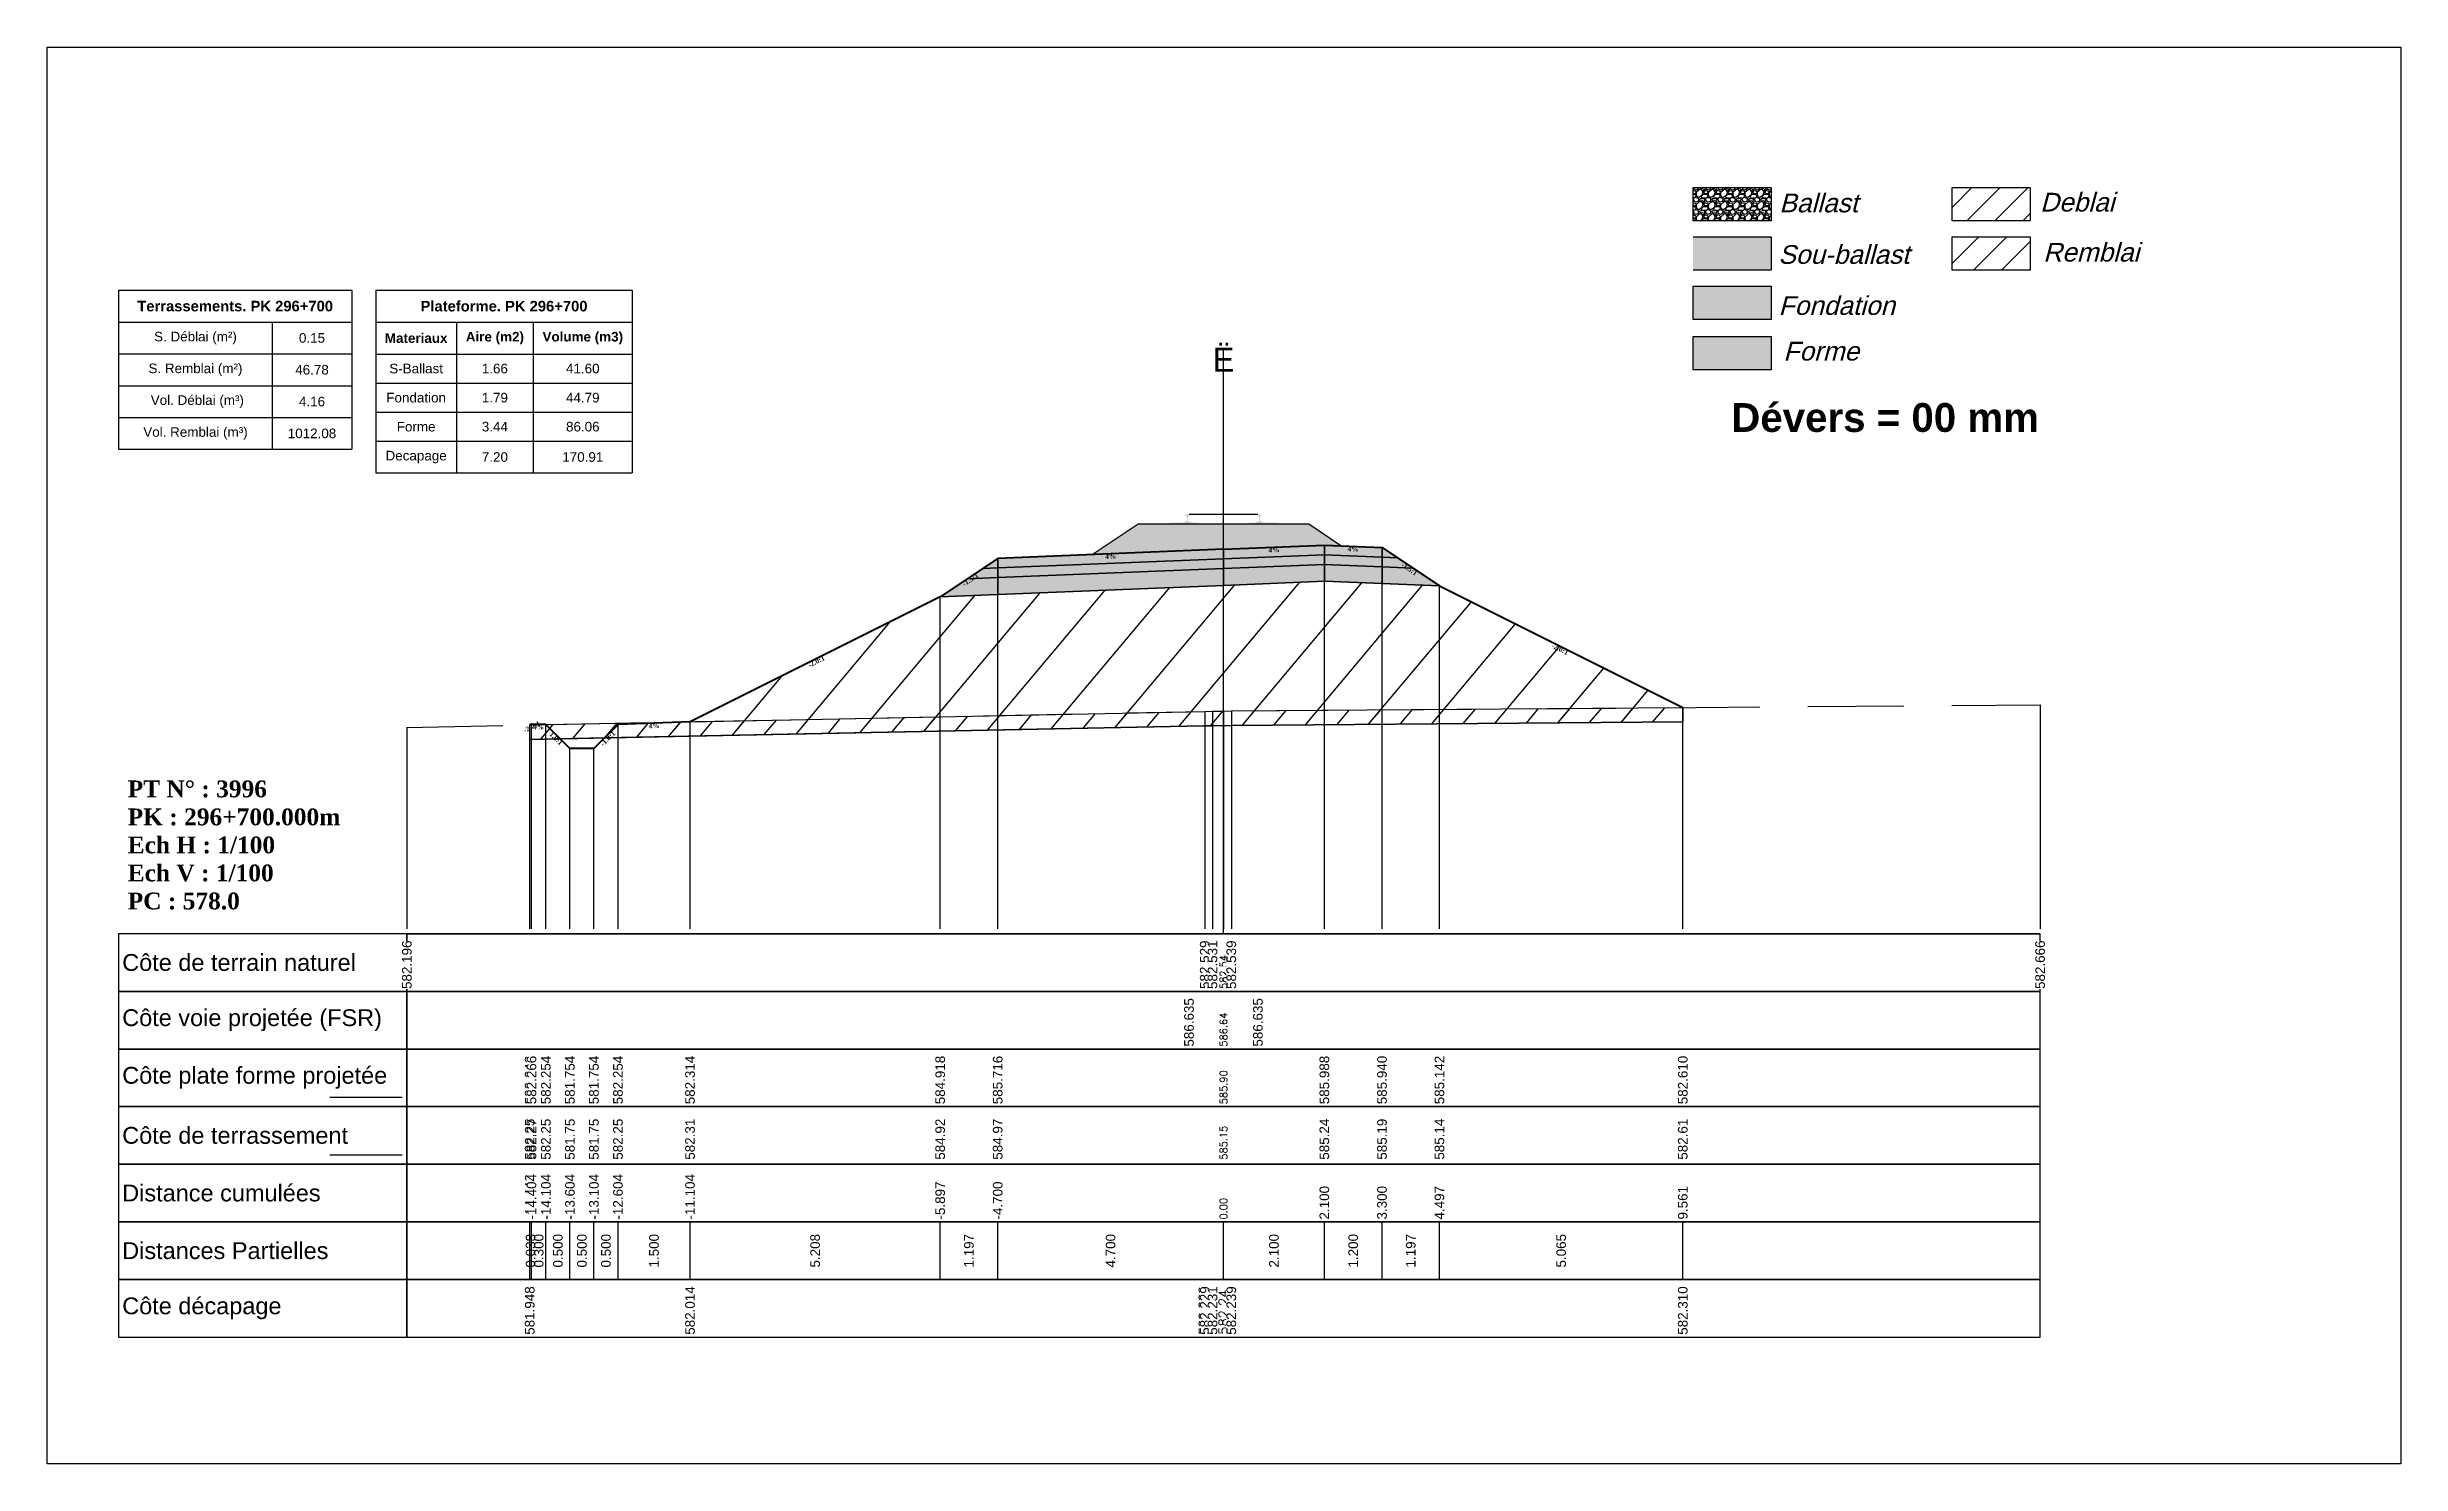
# Model space of a CAD drawing. Header units: millimetres. Extents: x 2762 to 3076, y 916 to 3305.
# Drawn here: x 2950.21 to 2999.21, y 3163.65 to 3193.15 of the extents above; entities that cross this region are included whole.
import ezdxf

# ---------------------------------------------------------------- set-up
doc = ezdxf.new("R2010")
doc.units = ezdxf.units.MM
doc.header["$LTSCALE"] = 2
doc.linetypes.add('CACHE', pattern=[9.525, 6.35, -3.175])
doc.linetypes.add('DASHED', pattern=[0.75, 0.5, -0.25])
for name, color, linetype in [('C-ANNO-TABL', 1, 'Continuous'), ('C-ANNO-TABL-TEXT', 150, 'Continuous'), ('C-ANNO-TABL-TITL', 150, 'Continuous'), ('C-ANNO-TABL-TTBL', 5, 'Continuous'), ('C-ROAD-CORR', 5, 'Continuous'), ('C-ROAD-SCTN', 7, 'Continuous')]:
    doc.layers.add(name, color=color, linetype=linetype)
doc.styles.add('ARIAL', font='arial.ttf')
doc.styles.add('C3D_Etiquette', font='romans.shx')
doc.styles.add('C3D_Profil_Travers', font='romans.shx')
doc.styles.get("Standard").update_dxf_attribs({"font": 'arial.ttf'})

msp = doc.modelspace()

# ---------------------------------------------------------------- texts
at = {"color": 7, "linetype": 'Continuous', "lineweight": -3}
for s, insert, char_height, attachment_point, style in [('{\\fWingdings|b0|i0|c2|p0;Ë}', (2974.705, 3186.384), 0.5, 8, 'C3D_Profil_Travers'), ('{\\fTimes New Roman|b1|i0|c0|p18;PT N° : 3996\\PPK : 296+700.000m\\PEch H : 1/100\\PEch V : 1/100\\PPC : 578.0}', (2951.893, 3175.184), 0.35, 7, 'C3D_Profil_Travers'), ('{\\fArial|b0|i0|c0|p34;Côte de terrain naturel}', (2951.779, 3174.084), 0.35, 4, 'C3D_Etiquette'), ('{\\fArial|b0|i0|c0|p34;Côte plate forme projetée}', (2951.779, 3171.684), 0.35, 4, 'C3D_Etiquette'), ('{\\fArial|b0|i0|c0|p34;Côte de terrassement}', (2951.779, 3170.484), 0.35, 4, 'C3D_Etiquette'), ('{\\fArial|b0|i0|c0|p34;Distance cumulées}', (2951.779, 3169.284), 0.35, 4, 'C3D_Etiquette'), ('{\\fArial|b0|i0|c0|p34;Distances Partielles}', (2951.779, 3168.084), 0.35, 4, 'C3D_Etiquette'), ('{\\fArial|b0|i0|c0|p34;Côte décapage}', (2951.779, 3166.884), 0.35, 4, 'C3D_Etiquette')]:
    msp.add_mtext(s, dxfattribs=dict(at, insert=insert, char_height=char_height, attachment_point=attachment_point, style=style))
at = {"insert": (2985.274, 3185.733), "char_height": 0.6, "attachment_point": 1}
msp.add_mtext_dynamic_manual_height_columns('{\\fArial|b1|i0|c0|p34;Dévers = 00 mm}', width=8.82587, gutter_width=1.25, heights=[0], dxfattribs=at)
at = {"color": 7, "linetype": 'Continuous', "lineweight": -3, "char_height": 0.1, "attachment_point": 2, "style": 'C3D_Etiquette'}
for s, insert, width, rotation in [('{\\fTimes New Roman|b1|i0|c0|p18;4%}', (2972.355, 3182.59), 0.42071, 2.2906), ('{\\fTimes New Roman|b1|i0|c0|p18;4%}', (2975.755, 3182.726), 0.37094, 2.2906), ('{\\fTimes New Roman|b1|i0|c0|p18;4%}', (2977.404, 3182.744), 0.42071, 357.7094), ('{\\fTimes New Roman|b1|i0|c0|p18;-1.5:1}', (2969.408, 3182.098), 0.34598, 33.6901), ('{\\fTimes New Roman|b1|i0|c0|p18;-1.5:1}', (2978.601, 3182.322), 0.34598, 326.3099), ('{\\fTimes New Roman|b1|i0|c0|p18;-2.0:1}', (2981.732, 3180.656), 0.34598, 333.4349), ('{\\fTimes New Roman|b1|i0|c0|p18;-2.0:1}', (2966.206, 3180.397), 0.34598, 26.5651), ('{\\fTimes New Roman|b1|i0|c0|p18;-2.0:1}', (2960.283, 3179.037), 0.34598, 26.5651), ('{\\fTimes New Roman|b1|i0|c0|p18;4%}', (2960.45, 3179.04), 0.37094, 357.7094), ('{\\fTimes New Roman|b1|i0|c0|p18;1.0:1}', (2960.847, 3178.785), 0.29001, 315), ('{\\fTimes New Roman|b1|i0|c0|p18;-1.0:1}', (2961.853, 3178.785), 0.34598, 45), ('{\\fTimes New Roman|b1|i0|c0|p18;4%}', (2962.85, 3179.064), 0.42071, 2.2906)]:
    msp.add_mtext(s, dxfattribs=dict(at, insert=insert, width=width, rotation=rotation))
at = {"color": 7, "linetype": 'Continuous', "lineweight": -3, "insert": (2951.779, 3172.884), "char_height": 0.35, "attachment_point": 4}
msp.add_mtext('{\\fArial|b0|i0|c0|p34;Côte voie projetée (FSR)}', dxfattribs=at)
at = {"color": 7, "linetype": 'Continuous', "lineweight": -3, "rotation": 90, "style": 'C3D_Profil_Travers'}
for s, insert, char_height, attachment_point in [('586.64', (2974.705, 3172.334), 0.15, 4), ('585.90', (2974.705, 3171.134), 0.15, 4), ('{\\fArial|b0|i0|c0|p34;582.25}', (2960.263, 3169.979), 0.2, 4), ('{\\fArial|b0|i0|c0|p34;582.27}', (2960.3, 3169.979), 0.2, 4), ('{\\fArial|b0|i0|c0|p34;582.25}', (2960.6, 3169.979), 0.2, 4), ('{\\fArial|b0|i0|c0|p34;581.75}', (2961.1, 3169.979), 0.2, 4), ('{\\fArial|b0|i0|c0|p34;581.75}', (2961.6, 3169.979), 0.2, 4), ('{\\fArial|b0|i0|c0|p34;582.25}', (2962.1, 3169.979), 0.2, 4), ('{\\fArial|b0|i0|c0|p34;582.31}', (2963.6, 3169.979), 0.2, 4), ('{\\fArial|b0|i0|c0|p34;584.92}', (2968.808, 3169.979), 0.2, 4), ('{\\fArial|b0|i0|c0|p34;584.97}', (2970.005, 3169.979), 0.2, 4), ('{\\fArial|b0|i0|c0|p34;585.24}', (2976.805, 3169.979), 0.2, 4), ('{\\fArial|b0|i0|c0|p34;585.19}', (2978.005, 3169.979), 0.2, 4), ('{\\fArial|b0|i0|c0|p34;585.14}', (2979.201, 3169.979), 0.2, 4), ('{\\fArial|b0|i0|c0|p34;582.61}', (2984.266, 3169.979), 0.2, 4), ('585.15', (2974.705, 3169.979), 0.15, 4), ('0.00', (2974.705, 3168.734), 0.15, 4), ('{\\fArial|b0|i0|c0|p34;0.038}', (2960.281, 3168.084), 0.2, 5), ('{\\fArial|b0|i0|c0|p34;0.300}', (2960.45, 3168.084), 0.2, 5), ('{\\fArial|b0|i0|c0|p34;0.500}', (2960.85, 3168.084), 0.2, 5), ('{\\fArial|b0|i0|c0|p34;0.500}', (2961.35, 3168.084), 0.2, 5), ('{\\fArial|b0|i0|c0|p34;0.500}', (2961.85, 3168.084), 0.2, 5), ('{\\fArial|b0|i0|c0|p34;1.500}', (2962.85, 3168.084), 0.2, 5), ('{\\fArial|b0|i0|c0|p34;5.208}', (2966.204, 3168.084), 0.2, 5), ('{\\fArial|b0|i0|c0|p34;1.197}', (2969.406, 3168.084), 0.2, 5), ('{\\fArial|b0|i0|c0|p34;4.700}', (2972.355, 3168.084), 0.2, 5), ('{\\fArial|b0|i0|c0|p34;2.100}', (2975.755, 3168.084), 0.2, 5), ('{\\fArial|b0|i0|c0|p34;1.200}', (2977.405, 3168.084), 0.2, 5), ('{\\fArial|b0|i0|c0|p34;1.197}', (2978.603, 3168.084), 0.2, 5), ('{\\fArial|b0|i0|c0|p34;5.065}', (2981.734, 3168.084), 0.2, 5)]:
    msp.add_mtext(s, dxfattribs=dict(at, insert=insert, char_height=char_height, attachment_point=attachment_point))
at = {"layer": 'C-ANNO-TABL-TEXT', "color": 7, "style": 'ARIAL', "oblique": 15}
for s, p in [('Ballast', (2986.274, 3189.705)), ('Deblai', (2991.704, 3189.721)), ('Sou-ballast', (2986.254, 3188.632)), ('Remblai', (2991.768, 3188.679)), ('Fondation', (2986.259, 3187.569)), ('Forme', (2986.359, 3186.619))]:
    msp.add_text(s, height=0.39, dxfattribs=at).set_placement(p)
at = {"layer": 'C-ANNO-TABL-TEXT', "color": 7, "linetype": 'Continuous', "lineweight": -3, "char_height": 0.2, "attachment_point": 5, "style": 'ARIAL'}
for s, insert in [('{\\fArial|b0|i0|c0|p34;\\C7;0.15}', (2955.73, 3187.088)), ('{\\fArial|b0|i0|c0|p34;\\C7;46.78}', (2955.73, 3186.426)), ('{\\fArial|b0|i0|c0|p34;\\C7;S-Ballast}', (2957.898, 3186.451)), ('{\\fArial|b0|i0|c0|p34;\\C7;1.66}', (2959.537, 3186.451)), ('{\\C18;\\c0;41.60}', (2961.367, 3186.451)), ('{\\fArial|b0|i0|c0|p34;\\C7;4.16}', (2955.73, 3185.764)), ('{\\fArial|b0|i0|c0|p34;\\C7;Fondation}', (2957.898, 3185.845)), ('{\\fArial|b0|i0|c0|p34;\\C7;1.79}', (2959.537, 3185.845)), ('{\\C18;\\c0;44.79}', (2961.367, 3185.845)), ('{\\fArial|b0|i0|c0|p34;\\C7;1012.08}', (2955.73, 3185.101)), ('{\\fArial|b0|i0|c0|p34;\\C7;Forme}', (2957.898, 3185.241)), ('{\\fArial|b0|i0|c0|p34;\\C7;3.44}', (2959.537, 3185.241)), ('{\\C18;\\c0;86.06}', (2961.367, 3185.241)), ('{\\fArial|b0|i0|c0|p34;\\C7;Decapage}', (2957.898, 3184.609)), ('{\\fArial|b0|i0|c0|p34;\\C7;7.20}', (2959.537, 3184.609)), ('{\\C18;\\c0;170.91}', (2961.367, 3184.609))]:
    msp.add_mtext(s, dxfattribs=dict(at, insert=insert))
at = {"layer": 'C-ANNO-TABL-TITL', "color": 7, "linetype": 'Continuous', "lineweight": -3, "attachment_point": 5, "style": 'ARIAL'}
for s, insert, char_height in [('{\\fArial|b1|i0|c0|p34;\\C7;Terrassements. PK 296+700}', (2954.13, 3187.751), 0.22), ('{\\fArial|b1|i0|c0|p34;\\C18;\\c0;Plateforme. PK 296+700}', (2959.727, 3187.75), 0.22), ('{\\fArial|b0|i0|c0|p34;\\C7;S. Déblai (m²) }', (2953.304, 3187.088), 0.2), ('{\\fArial|b1|i0|c0|p34;\\C7;Materiaux   }', (2957.898, 3187.085), 0.2), ('{\\fArial|b1|i0|c0|p34;\\C7;Aire (m2)}', (2959.537, 3187.085), 0.2), ('{\\fArial|b1|i0|c0|p34;\\C7;Volume (m3)}', (2961.367, 3187.085), 0.2), ('{\\fArial|b0|i0|c0|p34;\\C7;S. Remblai (m²) }', (2953.304, 3186.426), 0.2), ('{\\fArial|b0|i0|c0|p34;\\C7; Vol. Déblai (m³) }', (2953.304, 3185.764), 0.2), ('{\\fArial|b0|i0|c0|p34;\\C7;Vol. Remblai (m³)}', (2953.304, 3185.101), 0.2)]:
    msp.add_mtext(s, dxfattribs=dict(at, insert=insert, char_height=char_height))

# ---------------------------------------------------------------- hatches: boundary and pattern name
h = msp.add_hatch(color=11)
h.dxf.hatch_style = 1
h.paths.add_polyline_path([(2986.106, 3189.191), (2984.48, 3189.191), (2984.48, 3188.499), (2986.106, 3188.499)])
h = msp.add_hatch(color=30)
h.dxf.hatch_style = 1
h.paths.add_polyline_path([(2986.106, 3188.164), (2984.48, 3188.164), (2984.48, 3187.472), (2986.106, 3187.472)])
h = msp.add_hatch(color=83)
h.dxf.hatch_style = 1
h.paths.add_polyline_path([(2986.106, 3187.118), (2984.48, 3187.118), (2984.48, 3186.426), (2986.106, 3186.426)])
at = {"linetype": 'Continuous', "lineweight": -3}
h = msp.add_hatch(dxfattribs=at)
h.set_pattern_fill('GRAVEL', color=252, scale=0.009, style=0)
h.set_pattern_definition([(228.0128, (2972.136781, 3182.807254), (-1.8288, -2.0574), [0.030755, -3.0447435]), (184.96974, (2972.116207, 3182.784394), (2.743199999, 0.228600013), [0.0527764, -5.2248644]), (132.51045, (2972.063629, 3182.779822), (2.286, -2.5146), [0.0372133, -3.684125]), (267.2737, (2971.974475, 3182.722672), (0.2286, 4.572), [0.0480604, -4.7579794]), (292.83365, (2971.972189, 3182.674666), (-1.143, 2.7432), [0.047127, -4.6655827]), (357.2737, (2971.990477, 3182.631232), (-4.572, 0.2286), [0.0480604, -4.7579794]), (37.69424, (2972.038483, 3182.628946), (-2.9718, -2.286), [0.0635574, -6.2921804]), (72.25533, (2972.088775, 3182.667808), (1.6002, 5.0292), [0.0600048, -5.940473]), (121.42957, (2972.107063, 3182.724958), (-1.8288, 2.9718), [0.048223, -4.774099]), (175.23636, (2972.081917, 3182.766106), (2.5146, -0.2286), [0.055054, -2.697654]), (222.39744, (2972.027053, 3182.770678), (-2.7432, -2.5146), [0.071197, -7.0485095]), (138.81407, (2972.20079, 3182.720386), (-1.6002, 1.3716), [0.0243004, -2.405751]), (171.46923, (2972.182501, 3182.736388), (2.9718, -0.4572), [0.0462314, -4.5769175]), (225, (2972.13678, 3182.74325), (-3e-17, -0.2286), [0.032329, -0.29096]), (203.1986, (2972.12078, 3182.770678), (1.143, 0.4572), [0.01741, -1.723556]), (291.8014, (2972.104777, 3182.76382), (-0.2286, 0.6858), [0.024621, -1.206428]), (30.9638, (2972.11392, 3182.74096), (0.6858, 0.4572), [0.039989, -1.292967]), (161.565, (2972.14821, 3182.761534), (0.4572, -0.2286), [0.028916, -0.693981]), (16.38954, (2971.972189, 3182.76382), (2.286, 0.6858), [0.040508, -4.0102944]), (70.34618, (2972.011051, 3182.77525), (-0.9144, -2.5146), [0.033984, -3.3643994]), (293.1986, (2972.14821, 3182.807254), (-0.4572, 1.143), [0.034819, -1.7061465]), (343.61046, (2972.161927, 3182.77525), (-2.286, 0.6858), [0.040508, -4.0102944]), (339.44395, (2971.97219, 3182.622088), (-1.143, 0.4572), [0.039063, -1.914096]), (294.77514, (2972.008765, 3182.608372), (-1.143, 2.5146), [0.0327305, -3.2403234]), (66.8014, (2972.150497, 3182.578654), (0.4572, 1.143), [0.034819, -1.7061465]), (17.35402, (2972.164213, 3182.610658), (-2.9718, -0.9144), [0.0383204, -3.793714]), (69.44395, (2972.038483, 3182.578654), (-0.4572, -1.143), [0.0195316, -1.933628]), (101.3099, (2972.13678, 3182.578654), (-0.2286, 0.9144), [0.011656, -1.1539795]), (165.9638, (2972.134495, 3182.590084), (0.6858, -0.2286), [0.047127, -0.895415]), (186.009, (2972.088775, 3182.601514), (2.286, 0.2286), [0.043674, -4.323723]), (303.69, (2972.11392, 3182.720386), (-0.2286, 0.4572), [0.032969, -0.79126]), (353.15723, (2972.132209, 3182.692954), (3.8862, -0.4572), [0.05756, -5.698441]), (60.9454, (2972.18936, 3182.686096), (-0.9144, -1.6002), [0.023536, -2.330045]), (90, (2972.2008, 3182.70667), (-0.2286, 0.2286), [0.013716, -0.214884]), (120.25644, (2972.084203, 3182.608372), (0.9144, -1.6002), [0.031758, -3.1440547]), (48.0128, (2972.068201, 3182.635804), (1.8288, 2.0574), [0.06151, -3.0139886]), (0, (2972.10935, 3182.68152), (0.2286, 0.2286), [0.059436, -0.169164]), (325.30485, (2972.168785, 3182.681524), (2.286, -1.6002), [0.036145, -3.5783385]), (254.0546, (2972.198503, 3182.66095), (-0.2286, -0.9144), [0.033285, -1.6309485]), (207.64598, (2972.189359, 3182.628946), (-4.3434, -2.286), [0.054193, -5.365122]), (175.42608, (2972.141353, 3182.6038), (-2.9718, 0.2286), [0.0573327, -5.675926])])
h.paths.add_polyline_path([(2971.972, 3182.579), (2972.93, 3183.217), (2976.48, 3183.217), (2977.169, 3182.757), (2976.805, 3182.772)])
msp.add_hatch(color=254, dxfattribs=at).paths.add_polyline_path([(2973.487, 3183.034), (2973.487, 3183.219), (2973.602, 3183.24), (2973.95, 3183.24), (2973.95, 3183.245), (2973.876, 3183.245), (2973.876, 3183.255), (2973.877, 3183.256), (2973.879, 3183.257), (2973.88, 3183.257), (2973.9, 3183.259), (2973.903, 3183.259), (2973.906, 3183.26), (2973.934, 3183.271), (2973.937, 3183.272), (2973.938, 3183.273), (2973.939, 3183.275), (2973.94, 3183.279), (2973.941, 3183.286), (2973.942, 3183.295), (2973.943, 3183.305), (2973.943, 3183.329), (2973.942, 3183.345), (2973.942, 3183.351), (2973.941, 3183.358), (2973.94, 3183.362), (2973.94, 3183.364), (2973.939, 3183.367), (2973.938, 3183.369), (2973.937, 3183.37), (2973.936, 3183.372), (2973.935, 3183.372), (2973.919, 3183.378), (2973.917, 3183.38), (2973.916, 3183.381), (2973.915, 3183.382), (2973.915, 3183.385), (2973.915, 3183.403), (2973.916, 3183.407), (2973.917, 3183.409), (2973.919, 3183.412), (2973.921, 3183.413), (2973.924, 3183.415), (2973.925, 3183.415), (2973.929, 3183.416), (2973.933, 3183.416), (2973.936, 3183.417), (2973.94, 3183.417), (2973.945, 3183.417), (2973.948, 3183.417), (2973.951, 3183.417), (2973.955, 3183.417), (2973.958, 3183.417), (2973.962, 3183.417), (2973.967, 3183.417), (2973.97, 3183.416), (2973.974, 3183.416), (2973.978, 3183.415), (2973.979, 3183.415), (2973.981, 3183.413), (2973.984, 3183.412), (2973.986, 3183.409), (2973.987, 3183.407), (2973.987, 3183.403), (2973.987, 3183.385), (2973.987, 3183.382), (2973.987, 3183.381), (2973.986, 3183.38), (2973.984, 3183.378), (2973.968, 3183.372), (2973.967, 3183.372), (2973.965, 3183.37), (2973.964, 3183.369), (2973.964, 3183.367), (2973.963, 3183.364), (2973.962, 3183.362), (2973.962, 3183.358), (2973.961, 3183.351), (2973.96, 3183.345), (2973.96, 3183.329), (2973.96, 3183.305), (2973.961, 3183.295), (2973.962, 3183.286), (2973.963, 3183.279), (2973.964, 3183.275), (2973.965, 3183.273), (2973.966, 3183.272), (2973.968, 3183.271), (2973.997, 3183.26), (2974, 3183.259), (2974.003, 3183.259), (2974.023, 3183.257), (2974.024, 3183.257), (2974.025, 3183.256), (2974.026, 3183.255), (2974.026, 3183.245), (2973.952, 3183.245), (2973.952, 3183.24), (2974.156, 3183.24), (2974.288, 3183.209), (2975.122, 3183.209), (2975.253, 3183.24), (2975.457, 3183.24), (2975.457, 3183.245), (2975.383, 3183.245), (2975.383, 3183.255), (2975.384, 3183.256), (2975.386, 3183.257), (2975.387, 3183.257), (2975.407, 3183.259), (2975.41, 3183.259), (2975.413, 3183.26), (2975.441, 3183.271), (2975.444, 3183.272), (2975.445, 3183.273), (2975.446, 3183.275), (2975.447, 3183.279), (2975.448, 3183.286), (2975.449, 3183.295), (2975.45, 3183.305), (2975.45, 3183.329), (2975.449, 3183.345), (2975.449, 3183.351), (2975.448, 3183.358), (2975.447, 3183.362), (2975.447, 3183.364), (2975.446, 3183.367), (2975.445, 3183.369), (2975.444, 3183.37), (2975.443, 3183.372), (2975.442, 3183.372), (2975.426, 3183.378), (2975.424, 3183.38), (2975.423, 3183.381), (2975.422, 3183.382), (2975.422, 3183.385), (2975.422, 3183.403), (2975.423, 3183.407), (2975.424, 3183.409), (2975.426, 3183.412), (2975.428, 3183.413), (2975.431, 3183.415), (2975.432, 3183.415), (2975.436, 3183.416), (2975.44, 3183.416), (2975.443, 3183.417), (2975.447, 3183.417), (2975.452, 3183.417), (2975.455, 3183.417), (2975.458, 3183.417), (2975.462, 3183.417), (2975.465, 3183.417), (2975.469, 3183.417), (2975.474, 3183.417), (2975.477, 3183.416), (2975.481, 3183.416), (2975.485, 3183.415), (2975.486, 3183.415), (2975.488, 3183.413), (2975.491, 3183.412), (2975.493, 3183.409), (2975.494, 3183.407), (2975.494, 3183.403), (2975.494, 3183.385), (2975.494, 3183.382), (2975.494, 3183.381), (2975.493, 3183.38), (2975.491, 3183.378), (2975.475, 3183.372), (2975.474, 3183.372), (2975.472, 3183.37), (2975.471, 3183.369), (2975.471, 3183.367), (2975.47, 3183.364), (2975.469, 3183.362), (2975.469, 3183.358), (2975.468, 3183.351), (2975.467, 3183.345), (2975.467, 3183.329), (2975.467, 3183.305), (2975.468, 3183.295), (2975.469, 3183.286), (2975.47, 3183.279), (2975.471, 3183.275), (2975.472, 3183.273), (2975.473, 3183.272), (2975.475, 3183.271), (2975.504, 3183.26), (2975.507, 3183.259), (2975.51, 3183.259), (2975.53, 3183.257), (2975.531, 3183.257), (2975.532, 3183.256), (2975.533, 3183.255), (2975.533, 3183.245), (2975.459, 3183.245), (2975.459, 3183.24), (2975.807, 3183.24), (2975.922, 3183.219), (2975.922, 3183.034)])
h = msp.add_hatch(color=30, dxfattribs=at)
h.paths.add_polyline_path([(2978.005, 3182.324), (2978.005, 3182.524), (2978.324, 3182.511), (2978.643, 3182.298)])
h.paths.add_polyline_path([(2976.805, 3182.372), (2976.805, 3182.572), (2978.005, 3182.524), (2978.005, 3182.324)])
h.paths.add_polyline_path([(2974.705, 3182.288), (2974.705, 3182.488), (2976.805, 3182.572), (2976.805, 3182.372)])
h.paths.add_polyline_path([(2970.005, 3182.1), (2970.005, 3182.3), (2974.705, 3182.488), (2974.705, 3182.288)])
h.paths.add_polyline_path([(2969.366, 3182.074), (2969.685, 3182.287), (2970.005, 3182.3), (2970.005, 3182.1)])
h = msp.add_hatch(color=11, dxfattribs=at)
h.paths.add_polyline_path([(2978.005, 3182.524), (2978.005, 3182.724), (2978.324, 3182.511)])
h.paths.add_polyline_path([(2976.805, 3182.572), (2976.805, 3182.772), (2978.005, 3182.724), (2978.005, 3182.524)])
h.paths.add_polyline_path([(2974.705, 3182.488), (2974.705, 3182.688), (2976.805, 3182.772), (2976.805, 3182.572)])
h.paths.add_polyline_path([(2970.005, 3182.3), (2970.005, 3182.5), (2974.705, 3182.688), (2974.705, 3182.488)])
h.paths.add_polyline_path([(2969.685, 3182.287), (2970.005, 3182.5), (2970.005, 3182.3)])
h = msp.add_hatch(color=83, dxfattribs=at)
h.paths.add_polyline_path([(2978.005, 3181.974), (2978.005, 3182.324), (2978.643, 3182.298), (2979.201, 3181.926)])
h.paths.add_polyline_path([(2976.805, 3182.022), (2976.805, 3182.372), (2978.005, 3182.324), (2978.005, 3181.974)])
h.paths.add_polyline_path([(2974.705, 3181.938), (2974.705, 3182.288), (2976.805, 3182.372), (2976.805, 3182.022)])
h.paths.add_polyline_path([(2970.005, 3181.75), (2970.005, 3182.1), (2974.705, 3182.288), (2974.705, 3181.938)])
h.paths.add_polyline_path([(2968.808, 3181.702), (2969.366, 3182.074), (2970.005, 3182.1), (2970.005, 3181.75)])
h = msp.add_hatch(dxfattribs=at)
h.set_pattern_fill('_U', color=3, angle=50, style=0, pattern_type=0)
h.set_pattern_definition([(50, (2961.8246, 3178.7627), (-0.766044, 0.642788), [])])
h.paths.add_polyline_path([(2961.825, 3178.763), (2962.1, 3179.038), (2963.6, 3179.098), (2968.808, 3181.702), (2976.805, 3182.022), (2979.201, 3181.926), (2984.266, 3179.394), (2984.266, 3179.094), (2974.868, 3179.023), (2974.477, 3179.015), (2974.315, 3179.013), (2974.287, 3179.012)])
h.paths.add_polyline_path([(2960.263, 3178.731), (2960.263, 3179.031), (2960.3, 3179.05), (2960.6, 3179.038), (2960.894, 3178.744)])
h = msp.add_hatch(dxfattribs=at)
h.set_pattern_fill('_U', color=150, scale=0.5, angle=50, style=0, pattern_type=0)
h.set_pattern_definition([(50, (2961.82464, 3178.7627), (-0.383022, 0.321394), [])])
h.paths.add_polyline_path([(2961.825, 3178.763), (2962.1, 3179.038), (2963.6, 3179.098), (2974.315, 3179.313), (2974.477, 3179.315), (2974.868, 3179.323), (2984.266, 3179.394), (2984.266, 3179.094), (2974.868, 3179.023), (2974.477, 3179.015), (2974.315, 3179.013), (2974.287, 3179.012)])
h.paths.add_polyline_path([(2960.6, 3179.038), (2963.6, 3179.098), (2962.1, 3179.038), (2961.825, 3178.763), (2960.894, 3178.744)])
h.paths.add_polyline_path([(2960.263, 3178.731), (2960.263, 3179.031), (2960.6, 3179.038), (2960.894, 3178.744)])

# ---------------------------------------------------------------- linework, layer by layer
for p, q in [((2984.48, 3190.219), (2986.106, 3190.219)), ((2984.48, 3190.219), (2986.106, 3190.219)), ((2984.48, 3189.527), (2984.48, 3190.219)), ((2986.106, 3190.219), (2986.106, 3189.527)), ((2986.106, 3190.219), (2986.106, 3189.527)), ((2989.873, 3190.219), (2991.499, 3190.219)), ((2989.873, 3189.527), (2989.873, 3190.219)), ((2991.499, 3190.219), (2991.499, 3189.527)), ((2986.106, 3189.527), (2984.48, 3189.527)), ((2986.106, 3189.527), (2984.48, 3189.527)), ((2991.499, 3189.527), (2989.873, 3189.527)), ((2984.48, 3189.191), (2986.106, 3189.191)), ((2986.106, 3189.191), (2986.106, 3188.499)), ((2989.873, 3189.191), (2991.499, 3189.191)), ((2989.873, 3188.499), (2989.873, 3189.191)), ((2991.499, 3189.191), (2991.499, 3188.499)), ((2986.106, 3188.499), (2984.48, 3188.499)), ((2991.499, 3188.499), (2989.873, 3188.499)), ((2984.48, 3188.164), (2986.106, 3188.164)), ((2984.48, 3187.472), (2984.48, 3188.164)), ((2986.106, 3188.164), (2986.106, 3187.472)), ((2986.106, 3187.472), (2984.48, 3187.472)), ((2984.48, 3187.118), (2986.106, 3187.118)), ((2984.48, 3186.426), (2984.48, 3187.118)), ((2986.106, 3187.118), (2986.106, 3186.426)), ((2986.106, 3186.426), (2984.48, 3186.426))]:
    msp.add_line(p, q)
at = {"linetype": 'Continuous'}
for p, q in [((2984.483, 3190.172), (2984.48, 3190.173)), ((2984.48, 3190.17), (2984.483, 3190.172)), ((2984.52, 3190.144), (2984.48, 3190.15)), ((2984.48, 3190.104), (2984.53, 3190.098)), ((2984.48, 3190.083), (2984.506, 3190.083)), ((2984.532, 3190.019), (2984.48, 3189.992)), ((2984.483, 3189.918), (2984.48, 3189.919)), ((2984.48, 3189.916), (2984.483, 3189.918)), ((2984.484, 3189.969), (2984.499, 3189.934)), ((2984.485, 3189.969), (2984.501, 3190.005)), ((2984.486, 3190.219), (2984.499, 3190.188)), ((2984.498, 3190.188), (2984.541, 3190.175)), ((2984.498, 3189.934), (2984.541, 3189.921)), ((2984.501, 3190.005), (2984.542, 3190.018)), ((2984.505, 3190.086), (2984.539, 3190.063)), ((2984.543, 3190.128), (2984.522, 3190.145)), ((2984.529, 3190.088), (2984.542, 3190.111)), ((2984.539, 3190.061), (2984.529, 3190.025)), ((2984.541, 3190.175), (2984.585, 3190.188)), ((2984.541, 3190.016), (2984.582, 3190.001)), ((2984.541, 3189.921), (2984.585, 3189.934)), ((2984.544, 3190.129), (2984.542, 3190.076)), ((2984.542, 3190.111), (2984.542, 3190.127)), ((2984.542, 3190.076), (2984.562, 3190.028)), ((2984.609, 3190.175), (2984.55, 3190.122)), ((2984.609, 3189.921), (2984.55, 3189.868)), ((2984.562, 3190.025), (2984.615, 3190.022)), ((2984.581, 3190.003), (2984.596, 3189.97)), ((2984.585, 3190.187), (2984.596, 3190.219)), ((2984.585, 3189.933), (2984.598, 3189.969)), ((2984.662, 3190.175), (2984.601, 3190.18)), ((2984.662, 3189.921), (2984.601, 3189.926)), ((2984.642, 3189.939), (2984.614, 3189.969)), ((2984.615, 3190.025), (2984.671, 3190.068)), ((2984.615, 3189.969), (2984.623, 3189.989)), ((2984.642, 3190.193), (2984.618, 3190.219)), ((2984.671, 3189.989), (2984.623, 3189.984)), ((2984.685, 3190.199), (2984.627, 3190.194)), ((2984.685, 3189.945), (2984.627, 3189.94)), ((2984.649, 3190.033), (2984.694, 3190.083)), ((2984.668, 3190.003), (2984.65, 3190.034)), ((2984.689, 3190.131), (2984.661, 3190.176)), ((2984.689, 3189.877), (2984.661, 3189.922)), ((2984.73, 3189.999), (2984.666, 3190.004)), ((2984.671, 3190.068), (2984.691, 3190.132)), ((2984.722, 3189.982), (2984.671, 3189.994)), ((2984.688, 3190.175), (2984.698, 3190.15)), ((2984.688, 3189.921), (2984.698, 3189.896)), ((2984.707, 3190.183), (2984.689, 3190.176)), ((2984.707, 3189.929), (2984.689, 3189.922)), ((2984.694, 3190.083), (2984.76, 3190.083)), ((2984.699, 3190.149), (2984.737, 3190.172)), ((2984.724, 3190.152), (2984.699, 3190.127)), ((2984.699, 3190.127), (2984.719, 3190.096)), ((2984.699, 3189.895), (2984.737, 3189.918)), ((2984.719, 3190.219), (2984.701, 3190.198)), ((2984.719, 3190.219), (2984.701, 3190.198)), ((2984.724, 3189.97), (2984.701, 3189.944)), ((2984.737, 3190.172), (2984.706, 3190.182)), ((2984.737, 3189.918), (2984.706, 3189.928)), ((2984.72, 3190.106), (2984.784, 3190.098)), ((2984.724, 3189.969), (2984.722, 3189.982)), ((2984.774, 3190.144), (2984.724, 3190.151)), ((2984.774, 3190.144), (2984.724, 3190.151)), ((2984.786, 3190.019), (2984.733, 3189.991)), ((2984.738, 3189.969), (2984.753, 3189.934)), ((2984.739, 3189.969), (2984.755, 3190.005)), ((2984.74, 3190.219), (2984.753, 3190.188)), ((2984.74, 3190.219), (2984.753, 3190.188)), ((2984.752, 3190.188), (2984.795, 3190.175)), ((2984.752, 3190.188), (2984.795, 3190.175)), ((2984.752, 3189.934), (2984.795, 3189.921)), ((2984.755, 3190.005), (2984.796, 3190.018)), ((2984.759, 3190.086), (2984.793, 3190.063)), ((2984.797, 3190.128), (2984.776, 3190.145)), ((2984.797, 3190.128), (2984.776, 3190.145)), ((2984.783, 3190.088), (2984.796, 3190.111)), ((2984.793, 3190.061), (2984.783, 3190.025)), ((2984.795, 3190.175), (2984.839, 3190.188)), ((2984.795, 3190.175), (2984.839, 3190.188)), ((2984.795, 3190.016), (2984.836, 3190.001)), ((2984.795, 3189.921), (2984.839, 3189.934)), ((2984.798, 3190.129), (2984.796, 3190.076)), ((2984.798, 3190.129), (2984.796, 3190.076)), ((2984.796, 3190.111), (2984.796, 3190.127)), ((2984.796, 3190.111), (2984.796, 3190.127)), ((2984.796, 3190.076), (2984.816, 3190.028)), ((2984.863, 3190.175), (2984.804, 3190.122)), ((2984.863, 3190.175), (2984.804, 3190.122)), ((2984.863, 3189.921), (2984.804, 3189.868)), ((2984.816, 3190.025), (2984.869, 3190.022)), ((2984.835, 3190.003), (2984.85, 3189.97)), ((2984.839, 3190.187), (2984.85, 3190.219)), ((2984.839, 3190.187), (2984.85, 3190.219)), ((2984.839, 3189.933), (2984.852, 3189.969)), ((2984.916, 3190.175), (2984.855, 3190.18)), ((2984.916, 3190.175), (2984.855, 3190.18)), ((2984.916, 3189.921), (2984.855, 3189.926)), ((2984.896, 3189.939), (2984.868, 3189.969)), ((2984.869, 3190.025), (2984.925, 3190.068)), ((2984.869, 3190.025), (2984.925, 3190.068)), ((2984.869, 3189.969), (2984.877, 3189.989)), ((2984.896, 3190.193), (2984.872, 3190.219)), ((2984.896, 3190.193), (2984.872, 3190.219)), ((2984.925, 3189.989), (2984.877, 3189.984)), ((2984.939, 3190.199), (2984.881, 3190.194)), ((2984.939, 3190.199), (2984.881, 3190.194)), ((2984.939, 3189.945), (2984.881, 3189.94)), ((2984.903, 3190.033), (2984.948, 3190.083)), ((2984.903, 3190.033), (2984.948, 3190.083)), ((2984.922, 3190.003), (2984.904, 3190.034)), ((2984.922, 3190.003), (2984.904, 3190.034)), ((2984.943, 3190.131), (2984.915, 3190.176)), ((2984.943, 3190.131), (2984.915, 3190.176)), ((2984.943, 3189.877), (2984.915, 3189.922)), ((2984.984, 3189.999), (2984.92, 3190.004)), ((2984.984, 3189.999), (2984.92, 3190.004)), ((2984.925, 3190.068), (2984.945, 3190.132)), ((2984.925, 3190.068), (2984.945, 3190.132)), ((2984.976, 3189.982), (2984.925, 3189.994)), ((2984.976, 3189.982), (2984.925, 3189.994)), ((2984.942, 3190.175), (2984.952, 3190.15)), ((2984.942, 3190.175), (2984.952, 3190.15)), ((2984.942, 3189.921), (2984.952, 3189.896)), ((2984.961, 3190.183), (2984.943, 3190.176)), ((2984.961, 3190.183), (2984.943, 3190.176)), ((2984.961, 3189.929), (2984.943, 3189.922)), ((2984.948, 3190.083), (2985.014, 3190.083)), ((2984.948, 3190.083), (2985.014, 3190.083)), ((2984.953, 3190.149), (2984.991, 3190.172)), ((2984.953, 3190.149), (2984.991, 3190.172)), ((2984.978, 3190.152), (2984.953, 3190.127)), ((2984.978, 3190.152), (2984.953, 3190.127)), ((2984.953, 3190.127), (2984.973, 3190.096)), ((2984.953, 3190.127), (2984.973, 3190.096)), ((2984.953, 3189.895), (2984.991, 3189.918)), ((2984.973, 3190.219), (2984.955, 3190.198)), ((2984.973, 3190.219), (2984.955, 3190.198)), ((2984.978, 3189.97), (2984.955, 3189.944)), ((2984.978, 3189.97), (2984.955, 3189.944)), ((2984.991, 3190.172), (2984.96, 3190.182)), ((2984.991, 3190.172), (2984.96, 3190.182)), ((2984.991, 3189.918), (2984.96, 3189.928)), ((2984.974, 3190.106), (2985.038, 3190.098)), ((2984.974, 3190.106), (2985.038, 3190.098)), ((2984.978, 3189.969), (2984.976, 3189.982)), ((2984.978, 3189.969), (2984.976, 3189.982)), ((2985.028, 3190.144), (2984.978, 3190.151)), ((2985.028, 3190.144), (2984.978, 3190.151)), ((2985.04, 3190.019), (2984.987, 3189.991)), ((2985.04, 3190.019), (2984.987, 3189.991)), ((2984.992, 3189.969), (2985.007, 3189.934)), ((2984.992, 3189.969), (2985.007, 3189.934)), ((2984.993, 3189.969), (2985.009, 3190.005)), ((2984.993, 3189.969), (2985.009, 3190.005)), ((2984.994, 3190.219), (2985.007, 3190.188)), ((2984.994, 3190.219), (2985.007, 3190.188)), ((2985.006, 3190.188), (2985.049, 3190.175)), ((2985.006, 3190.188), (2985.049, 3190.175)), ((2985.006, 3189.934), (2985.049, 3189.921)), ((2985.006, 3189.934), (2985.049, 3189.921)), ((2985.009, 3190.005), (2985.05, 3190.018)), ((2985.009, 3190.005), (2985.05, 3190.018)), ((2985.013, 3190.086), (2985.047, 3190.063)), ((2985.013, 3190.086), (2985.047, 3190.063)), ((2985.051, 3190.128), (2985.03, 3190.145)), ((2985.051, 3190.128), (2985.03, 3190.145)), ((2985.037, 3190.088), (2985.05, 3190.111)), ((2985.037, 3190.088), (2985.05, 3190.111)), ((2985.047, 3190.061), (2985.037, 3190.025)), ((2985.047, 3190.061), (2985.037, 3190.025)), ((2985.049, 3190.175), (2985.093, 3190.188)), ((2985.049, 3190.175), (2985.093, 3190.188)), ((2985.049, 3190.016), (2985.09, 3190.001)), ((2985.049, 3190.016), (2985.09, 3190.001)), ((2985.049, 3189.921), (2985.093, 3189.934)), ((2985.049, 3189.921), (2985.093, 3189.934)), ((2985.052, 3190.129), (2985.05, 3190.076)), ((2985.052, 3190.129), (2985.05, 3190.076)), ((2985.05, 3190.111), (2985.05, 3190.127)), ((2985.05, 3190.111), (2985.05, 3190.127)), ((2985.05, 3190.076), (2985.07, 3190.028)), ((2985.05, 3190.076), (2985.07, 3190.028)), ((2985.117, 3190.175), (2985.058, 3190.122)), ((2985.117, 3190.175), (2985.058, 3190.122)), ((2985.117, 3189.921), (2985.058, 3189.868)), ((2985.117, 3189.921), (2985.058, 3189.868)), ((2985.07, 3190.025), (2985.123, 3190.022)), ((2985.07, 3190.025), (2985.123, 3190.022)), ((2985.089, 3190.003), (2985.104, 3189.97)), ((2985.089, 3190.003), (2985.104, 3189.97)), ((2985.093, 3190.187), (2985.104, 3190.219)), ((2985.093, 3190.187), (2985.104, 3190.219)), ((2985.093, 3189.933), (2985.106, 3189.969)), ((2985.093, 3189.933), (2985.106, 3189.969)), ((2985.17, 3190.175), (2985.109, 3190.18)), ((2985.17, 3190.175), (2985.109, 3190.18)), ((2985.17, 3189.921), (2985.109, 3189.926)), ((2985.17, 3189.921), (2985.109, 3189.926)), ((2985.15, 3189.939), (2985.122, 3189.969)), ((2985.15, 3189.939), (2985.122, 3189.969)), ((2985.123, 3190.025), (2985.179, 3190.068)), ((2985.123, 3190.025), (2985.179, 3190.068)), ((2985.123, 3189.969), (2985.131, 3189.989)), ((2985.123, 3189.969), (2985.131, 3189.989)), ((2985.15, 3190.193), (2985.126, 3190.219)), ((2985.15, 3190.193), (2985.126, 3190.219)), ((2985.179, 3189.989), (2985.131, 3189.984)), ((2985.179, 3189.989), (2985.131, 3189.984)), ((2985.193, 3190.199), (2985.135, 3190.194)), ((2985.193, 3190.199), (2985.135, 3190.194)), ((2985.193, 3189.945), (2985.135, 3189.94)), ((2985.193, 3189.945), (2985.135, 3189.94)), ((2985.157, 3190.033), (2985.202, 3190.083)), ((2985.157, 3190.033), (2985.202, 3190.083)), ((2985.176, 3190.003), (2985.158, 3190.034)), ((2985.176, 3190.003), (2985.158, 3190.034)), ((2985.197, 3190.131), (2985.169, 3190.176)), ((2985.197, 3190.131), (2985.169, 3190.176)), ((2985.197, 3189.877), (2985.169, 3189.922)), ((2985.197, 3189.877), (2985.169, 3189.922)), ((2985.238, 3189.999), (2985.174, 3190.004)), ((2985.238, 3189.999), (2985.174, 3190.004)), ((2985.179, 3190.068), (2985.199, 3190.132)), ((2985.179, 3190.068), (2985.199, 3190.132)), ((2985.23, 3189.982), (2985.179, 3189.994)), ((2985.23, 3189.982), (2985.179, 3189.994)), ((2985.196, 3190.175), (2985.206, 3190.15)), ((2985.196, 3190.175), (2985.206, 3190.15)), ((2985.196, 3189.921), (2985.206, 3189.896)), ((2985.196, 3189.921), (2985.206, 3189.896)), ((2985.215, 3190.183), (2985.197, 3190.176)), ((2985.215, 3190.183), (2985.197, 3190.176)), ((2985.215, 3189.929), (2985.197, 3189.922)), ((2985.215, 3189.929), (2985.197, 3189.922)), ((2985.202, 3190.083), (2985.268, 3190.083)), ((2985.202, 3190.083), (2985.268, 3190.083)), ((2985.207, 3190.149), (2985.245, 3190.172)), ((2985.207, 3190.149), (2985.245, 3190.172)), ((2985.232, 3190.152), (2985.207, 3190.127)), ((2985.232, 3190.152), (2985.207, 3190.127)), ((2985.207, 3190.127), (2985.227, 3190.096)), ((2985.207, 3190.127), (2985.227, 3190.096)), ((2985.207, 3189.895), (2985.245, 3189.918)), ((2985.207, 3189.895), (2985.245, 3189.918)), ((2985.227, 3190.219), (2985.209, 3190.198)), ((2985.227, 3190.219), (2985.209, 3190.198)), ((2985.232, 3189.97), (2985.209, 3189.944)), ((2985.232, 3189.97), (2985.209, 3189.944)), ((2985.245, 3190.172), (2985.214, 3190.182)), ((2985.245, 3190.172), (2985.214, 3190.182)), ((2985.245, 3189.918), (2985.214, 3189.928)), ((2985.245, 3189.918), (2985.214, 3189.928)), ((2985.228, 3190.106), (2985.292, 3190.098)), ((2985.228, 3190.106), (2985.292, 3190.098)), ((2985.232, 3189.969), (2985.23, 3189.982)), ((2985.232, 3189.969), (2985.23, 3189.982)), ((2985.282, 3190.144), (2985.232, 3190.151)), ((2985.282, 3190.144), (2985.232, 3190.151)), ((2985.294, 3190.019), (2985.241, 3189.991)), ((2985.294, 3190.019), (2985.241, 3189.991)), ((2985.246, 3189.969), (2985.261, 3189.934)), ((2985.246, 3189.969), (2985.261, 3189.934)), ((2985.247, 3189.969), (2985.263, 3190.005)), ((2985.247, 3189.969), (2985.263, 3190.005)), ((2985.248, 3190.219), (2985.261, 3190.188)), ((2985.248, 3190.219), (2985.261, 3190.188)), ((2985.26, 3190.188), (2985.303, 3190.175)), ((2985.26, 3190.188), (2985.303, 3190.175)), ((2985.26, 3189.934), (2985.303, 3189.921)), ((2985.26, 3189.934), (2985.303, 3189.921)), ((2985.263, 3190.005), (2985.304, 3190.018)), ((2985.263, 3190.005), (2985.304, 3190.018)), ((2985.267, 3190.086), (2985.301, 3190.063)), ((2985.267, 3190.086), (2985.301, 3190.063)), ((2985.305, 3190.128), (2985.284, 3190.145)), ((2985.305, 3190.128), (2985.284, 3190.145)), ((2985.291, 3190.088), (2985.304, 3190.111)), ((2985.291, 3190.088), (2985.304, 3190.111)), ((2985.301, 3190.061), (2985.291, 3190.025)), ((2985.301, 3190.061), (2985.291, 3190.025)), ((2985.303, 3190.175), (2985.347, 3190.188)), ((2985.303, 3190.175), (2985.347, 3190.188)), ((2985.303, 3190.016), (2985.344, 3190.001)), ((2985.303, 3190.016), (2985.344, 3190.001)), ((2985.303, 3189.921), (2985.347, 3189.934)), ((2985.303, 3189.921), (2985.347, 3189.934)), ((2985.306, 3190.129), (2985.304, 3190.076)), ((2985.306, 3190.129), (2985.304, 3190.076)), ((2985.304, 3190.111), (2985.304, 3190.127)), ((2985.304, 3190.111), (2985.304, 3190.127)), ((2985.304, 3190.076), (2985.324, 3190.028)), ((2985.304, 3190.076), (2985.324, 3190.028)), ((2985.371, 3190.175), (2985.312, 3190.122)), ((2985.371, 3190.175), (2985.312, 3190.122)), ((2985.371, 3189.921), (2985.312, 3189.868)), ((2985.371, 3189.921), (2985.312, 3189.868)), ((2985.324, 3190.025), (2985.377, 3190.022)), ((2985.324, 3190.025), (2985.377, 3190.022)), ((2985.343, 3190.003), (2985.358, 3189.97)), ((2985.343, 3190.003), (2985.358, 3189.97)), ((2985.347, 3190.187), (2985.358, 3190.219)), ((2985.347, 3190.187), (2985.358, 3190.219)), ((2985.347, 3189.933), (2985.36, 3189.969)), ((2985.347, 3189.933), (2985.36, 3189.969)), ((2985.424, 3190.175), (2985.363, 3190.18)), ((2985.424, 3190.175), (2985.363, 3190.18)), ((2985.424, 3189.921), (2985.363, 3189.926)), ((2985.424, 3189.921), (2985.363, 3189.926)), ((2985.404, 3189.939), (2985.376, 3189.969)), ((2985.404, 3189.939), (2985.376, 3189.969)), ((2985.377, 3190.025), (2985.433, 3190.068)), ((2985.377, 3190.025), (2985.433, 3190.068)), ((2985.377, 3189.969), (2985.385, 3189.989)), ((2985.377, 3189.969), (2985.385, 3189.989)), ((2985.404, 3190.193), (2985.38, 3190.219)), ((2985.404, 3190.193), (2985.38, 3190.219)), ((2985.433, 3189.989), (2985.385, 3189.984)), ((2985.433, 3189.989), (2985.385, 3189.984)), ((2985.447, 3190.199), (2985.389, 3190.194)), ((2985.447, 3190.199), (2985.389, 3190.194)), ((2985.447, 3189.945), (2985.389, 3189.94)), ((2985.447, 3189.945), (2985.389, 3189.94)), ((2985.411, 3190.033), (2985.456, 3190.083)), ((2985.411, 3190.033), (2985.456, 3190.083)), ((2985.43, 3190.003), (2985.412, 3190.034)), ((2985.43, 3190.003), (2985.412, 3190.034)), ((2985.451, 3190.131), (2985.423, 3190.176)), ((2985.451, 3190.131), (2985.423, 3190.176)), ((2985.451, 3189.877), (2985.423, 3189.922)), ((2985.451, 3189.877), (2985.423, 3189.922)), ((2985.492, 3189.999), (2985.428, 3190.004)), ((2985.492, 3189.999), (2985.428, 3190.004)), ((2985.433, 3190.068), (2985.453, 3190.132)), ((2985.433, 3190.068), (2985.453, 3190.132)), ((2985.484, 3189.982), (2985.433, 3189.994)), ((2985.484, 3189.982), (2985.433, 3189.994)), ((2985.45, 3190.175), (2985.46, 3190.15)), ((2985.45, 3190.175), (2985.46, 3190.15)), ((2985.45, 3189.921), (2985.46, 3189.896)), ((2985.45, 3189.921), (2985.46, 3189.896)), ((2985.469, 3190.183), (2985.451, 3190.176)), ((2985.469, 3190.183), (2985.451, 3190.176)), ((2985.469, 3189.929), (2985.451, 3189.922)), ((2985.469, 3189.929), (2985.451, 3189.922)), ((2985.456, 3190.083), (2985.522, 3190.083)), ((2985.456, 3190.083), (2985.522, 3190.083)), ((2985.461, 3190.149), (2985.499, 3190.172)), ((2985.461, 3190.149), (2985.499, 3190.172)), ((2985.486, 3190.152), (2985.461, 3190.127)), ((2985.486, 3190.152), (2985.461, 3190.127)), ((2985.461, 3190.127), (2985.481, 3190.096)), ((2985.461, 3190.127), (2985.481, 3190.096)), ((2985.461, 3189.895), (2985.499, 3189.918)), ((2985.461, 3189.895), (2985.499, 3189.918)), ((2985.481, 3190.219), (2985.463, 3190.198)), ((2985.481, 3190.219), (2985.463, 3190.198)), ((2985.486, 3189.97), (2985.463, 3189.944)), ((2985.486, 3189.97), (2985.463, 3189.944)), ((2985.499, 3190.172), (2985.468, 3190.182)), ((2985.499, 3190.172), (2985.468, 3190.182)), ((2985.499, 3189.918), (2985.468, 3189.928)), ((2985.499, 3189.918), (2985.468, 3189.928)), ((2985.482, 3190.106), (2985.546, 3190.098)), ((2985.482, 3190.106), (2985.546, 3190.098)), ((2985.486, 3189.969), (2985.484, 3189.982)), ((2985.486, 3189.969), (2985.484, 3189.982)), ((2985.536, 3190.144), (2985.486, 3190.151)), ((2985.536, 3190.144), (2985.486, 3190.151)), ((2985.548, 3190.019), (2985.495, 3189.991)), ((2985.548, 3190.019), (2985.495, 3189.991)), ((2985.5, 3189.969), (2985.515, 3189.934)), ((2985.5, 3189.969), (2985.515, 3189.934)), ((2985.501, 3189.969), (2985.517, 3190.005)), ((2985.501, 3189.969), (2985.517, 3190.005)), ((2985.502, 3190.219), (2985.515, 3190.188)), ((2985.502, 3190.219), (2985.515, 3190.188)), ((2985.514, 3190.188), (2985.557, 3190.175)), ((2985.514, 3190.188), (2985.557, 3190.175)), ((2985.514, 3189.934), (2985.557, 3189.921)), ((2985.514, 3189.934), (2985.557, 3189.921)), ((2985.517, 3190.005), (2985.558, 3190.018)), ((2985.517, 3190.005), (2985.558, 3190.018)), ((2985.521, 3190.086), (2985.555, 3190.063)), ((2985.521, 3190.086), (2985.555, 3190.063)), ((2985.559, 3190.128), (2985.538, 3190.145)), ((2985.559, 3190.128), (2985.538, 3190.145)), ((2985.545, 3190.088), (2985.558, 3190.111)), ((2985.545, 3190.088), (2985.558, 3190.111)), ((2985.555, 3190.061), (2985.545, 3190.025)), ((2985.555, 3190.061), (2985.545, 3190.025)), ((2985.557, 3190.175), (2985.601, 3190.188)), ((2985.557, 3190.175), (2985.601, 3190.188)), ((2985.557, 3190.016), (2985.598, 3190.001)), ((2985.557, 3190.016), (2985.598, 3190.001)), ((2985.557, 3189.921), (2985.601, 3189.934)), ((2985.557, 3189.921), (2985.601, 3189.934)), ((2985.56, 3190.129), (2985.558, 3190.076)), ((2985.56, 3190.129), (2985.558, 3190.076)), ((2985.558, 3190.111), (2985.558, 3190.127)), ((2985.558, 3190.111), (2985.558, 3190.127)), ((2985.558, 3190.076), (2985.578, 3190.028)), ((2985.558, 3190.076), (2985.578, 3190.028)), ((2985.625, 3190.175), (2985.566, 3190.122)), ((2985.625, 3190.175), (2985.566, 3190.122)), ((2985.625, 3189.921), (2985.566, 3189.868)), ((2985.625, 3189.921), (2985.566, 3189.868)), ((2985.578, 3190.025), (2985.631, 3190.022)), ((2985.578, 3190.025), (2985.631, 3190.022)), ((2985.597, 3190.003), (2985.612, 3189.97)), ((2985.597, 3190.003), (2985.612, 3189.97)), ((2985.601, 3190.187), (2985.612, 3190.219)), ((2985.601, 3190.187), (2985.612, 3190.219)), ((2985.601, 3189.933), (2985.614, 3189.969)), ((2985.601, 3189.933), (2985.614, 3189.969)), ((2985.678, 3190.175), (2985.617, 3190.18)), ((2985.678, 3190.175), (2985.617, 3190.18)), ((2985.678, 3189.921), (2985.617, 3189.926)), ((2985.678, 3189.921), (2985.617, 3189.926)), ((2985.658, 3189.939), (2985.63, 3189.969)), ((2985.658, 3189.939), (2985.63, 3189.969)), ((2985.631, 3190.025), (2985.687, 3190.068)), ((2985.631, 3190.025), (2985.687, 3190.068)), ((2985.631, 3189.969), (2985.639, 3189.989)), ((2985.631, 3189.969), (2985.639, 3189.989)), ((2985.658, 3190.193), (2985.634, 3190.219)), ((2985.658, 3190.193), (2985.634, 3190.219)), ((2985.687, 3189.989), (2985.639, 3189.984)), ((2985.687, 3189.989), (2985.639, 3189.984)), ((2985.701, 3190.199), (2985.643, 3190.194)), ((2985.701, 3190.199), (2985.643, 3190.194)), ((2985.701, 3189.945), (2985.643, 3189.94)), ((2985.701, 3189.945), (2985.643, 3189.94)), ((2985.665, 3190.033), (2985.71, 3190.083)), ((2985.665, 3190.033), (2985.71, 3190.083)), ((2985.684, 3190.003), (2985.666, 3190.034)), ((2985.684, 3190.003), (2985.666, 3190.034)), ((2985.705, 3190.131), (2985.677, 3190.176)), ((2985.705, 3190.131), (2985.677, 3190.176)), ((2985.705, 3189.877), (2985.677, 3189.922)), ((2985.705, 3189.877), (2985.677, 3189.922)), ((2985.746, 3189.999), (2985.682, 3190.004)), ((2985.746, 3189.999), (2985.682, 3190.004)), ((2985.687, 3190.068), (2985.707, 3190.132)), ((2985.687, 3190.068), (2985.707, 3190.132)), ((2985.738, 3189.982), (2985.687, 3189.994)), ((2985.738, 3189.982), (2985.687, 3189.994)), ((2985.704, 3190.175), (2985.714, 3190.15)), ((2985.704, 3190.175), (2985.714, 3190.15)), ((2985.704, 3189.921), (2985.714, 3189.896)), ((2985.704, 3189.921), (2985.714, 3189.896)), ((2985.723, 3190.183), (2985.705, 3190.176)), ((2985.723, 3190.183), (2985.705, 3190.176)), ((2985.723, 3189.929), (2985.705, 3189.922)), ((2985.723, 3189.929), (2985.705, 3189.922)), ((2985.71, 3190.083), (2985.776, 3190.083)), ((2985.71, 3190.083), (2985.776, 3190.083)), ((2985.715, 3190.149), (2985.753, 3190.172)), ((2985.715, 3190.149), (2985.753, 3190.172)), ((2985.74, 3190.152), (2985.715, 3190.127)), ((2985.74, 3190.152), (2985.715, 3190.127)), ((2985.715, 3190.127), (2985.735, 3190.096)), ((2985.715, 3190.127), (2985.735, 3190.096)), ((2985.715, 3189.895), (2985.753, 3189.918)), ((2985.715, 3189.895), (2985.753, 3189.918)), ((2985.735, 3190.219), (2985.717, 3190.198)), ((2985.735, 3190.219), (2985.717, 3190.198)), ((2985.74, 3189.97), (2985.717, 3189.944)), ((2985.74, 3189.97), (2985.717, 3189.944)), ((2985.753, 3190.172), (2985.722, 3190.182)), ((2985.753, 3190.172), (2985.722, 3190.182)), ((2985.753, 3189.918), (2985.722, 3189.928)), ((2985.753, 3189.918), (2985.722, 3189.928)), ((2985.736, 3190.106), (2985.8, 3190.098)), ((2985.736, 3190.106), (2985.8, 3190.098)), ((2985.74, 3189.969), (2985.738, 3189.982)), ((2985.74, 3189.969), (2985.738, 3189.982)), ((2985.79, 3190.144), (2985.74, 3190.151)), ((2985.79, 3190.144), (2985.74, 3190.151)), ((2985.802, 3190.019), (2985.749, 3189.991)), ((2985.802, 3190.019), (2985.749, 3189.991)), ((2985.754, 3189.969), (2985.769, 3189.934)), ((2985.754, 3189.969), (2985.769, 3189.934)), ((2985.755, 3189.969), (2985.771, 3190.005)), ((2985.755, 3189.969), (2985.771, 3190.005)), ((2985.756, 3190.219), (2985.769, 3190.188)), ((2985.756, 3190.219), (2985.769, 3190.188)), ((2985.768, 3190.188), (2985.811, 3190.175)), ((2985.768, 3190.188), (2985.811, 3190.175)), ((2985.768, 3189.934), (2985.811, 3189.921)), ((2985.768, 3189.934), (2985.811, 3189.921)), ((2985.771, 3190.005), (2985.812, 3190.018)), ((2985.771, 3190.005), (2985.812, 3190.018)), ((2985.775, 3190.086), (2985.809, 3190.063)), ((2985.775, 3190.086), (2985.809, 3190.063)), ((2985.813, 3190.128), (2985.792, 3190.145)), ((2985.813, 3190.128), (2985.792, 3190.145)), ((2985.799, 3190.088), (2985.812, 3190.111)), ((2985.799, 3190.088), (2985.812, 3190.111)), ((2985.809, 3190.061), (2985.799, 3190.025)), ((2985.809, 3190.061), (2985.799, 3190.025)), ((2985.811, 3190.175), (2985.855, 3190.188)), ((2985.811, 3190.175), (2985.855, 3190.188)), ((2985.811, 3190.016), (2985.852, 3190.001)), ((2985.811, 3190.016), (2985.852, 3190.001)), ((2985.811, 3189.921), (2985.855, 3189.934)), ((2985.811, 3189.921), (2985.855, 3189.934)), ((2985.814, 3190.129), (2985.812, 3190.076)), ((2985.814, 3190.129), (2985.812, 3190.076)), ((2985.812, 3190.111), (2985.812, 3190.127)), ((2985.812, 3190.111), (2985.812, 3190.127)), ((2985.812, 3190.076), (2985.832, 3190.028)), ((2985.812, 3190.076), (2985.832, 3190.028)), ((2985.879, 3190.175), (2985.82, 3190.122)), ((2985.879, 3190.175), (2985.82, 3190.122)), ((2985.879, 3189.921), (2985.82, 3189.868)), ((2985.879, 3189.921), (2985.82, 3189.868)), ((2985.832, 3190.025), (2985.885, 3190.022)), ((2985.832, 3190.025), (2985.885, 3190.022)), ((2985.851, 3190.003), (2985.866, 3189.97)), ((2985.851, 3190.003), (2985.866, 3189.97)), ((2985.855, 3190.187), (2985.866, 3190.219)), ((2985.855, 3190.187), (2985.866, 3190.219)), ((2985.855, 3189.933), (2985.868, 3189.969)), ((2985.855, 3189.933), (2985.868, 3189.969)), ((2985.932, 3190.175), (2985.871, 3190.18)), ((2985.932, 3190.175), (2985.871, 3190.18)), ((2985.932, 3189.921), (2985.871, 3189.926)), ((2985.932, 3189.921), (2985.871, 3189.926)), ((2985.912, 3189.939), (2985.884, 3189.969)), ((2985.912, 3189.939), (2985.884, 3189.969)), ((2985.885, 3190.025), (2985.941, 3190.068)), ((2985.885, 3190.025), (2985.941, 3190.068)), ((2985.885, 3189.969), (2985.893, 3189.989)), ((2985.885, 3189.969), (2985.893, 3189.989)), ((2985.912, 3190.193), (2985.888, 3190.219)), ((2985.912, 3190.193), (2985.888, 3190.219)), ((2985.941, 3189.989), (2985.893, 3189.984)), ((2985.941, 3189.989), (2985.893, 3189.984)), ((2985.955, 3190.199), (2985.897, 3190.194)), ((2985.955, 3190.199), (2985.897, 3190.194)), ((2985.955, 3189.945), (2985.897, 3189.94)), ((2985.955, 3189.945), (2985.897, 3189.94)), ((2985.919, 3190.033), (2985.964, 3190.083)), ((2985.919, 3190.033), (2985.964, 3190.083)), ((2985.938, 3190.003), (2985.92, 3190.034)), ((2985.938, 3190.003), (2985.92, 3190.034)), ((2985.959, 3190.131), (2985.931, 3190.176)), ((2985.959, 3190.131), (2985.931, 3190.176)), ((2985.959, 3189.877), (2985.931, 3189.922)), ((2985.959, 3189.877), (2985.931, 3189.922)), ((2986, 3189.999), (2985.936, 3190.004)), ((2986, 3189.999), (2985.936, 3190.004)), ((2985.941, 3190.068), (2985.961, 3190.132)), ((2985.941, 3190.068), (2985.961, 3190.132)), ((2985.992, 3189.982), (2985.941, 3189.994)), ((2985.992, 3189.982), (2985.941, 3189.994)), ((2985.958, 3190.175), (2985.968, 3190.15)), ((2985.958, 3190.175), (2985.968, 3190.15)), ((2985.958, 3189.921), (2985.968, 3189.896)), ((2985.958, 3189.921), (2985.968, 3189.896)), ((2985.977, 3190.183), (2985.959, 3190.176)), ((2985.977, 3190.183), (2985.959, 3190.176)), ((2985.977, 3189.929), (2985.959, 3189.922)), ((2985.977, 3189.929), (2985.959, 3189.922)), ((2985.964, 3190.083), (2986.03, 3190.083)), ((2985.964, 3190.083), (2986.03, 3190.083)), ((2985.969, 3190.149), (2986.007, 3190.172)), ((2985.969, 3190.149), (2986.007, 3190.172)), ((2985.994, 3190.152), (2985.969, 3190.127)), ((2985.994, 3190.152), (2985.969, 3190.127)), ((2985.969, 3190.127), (2985.989, 3190.096)), ((2985.969, 3190.127), (2985.989, 3190.096)), ((2985.969, 3189.895), (2986.007, 3189.918)), ((2985.969, 3189.895), (2986.007, 3189.918)), ((2985.989, 3190.219), (2985.971, 3190.198)), ((2985.989, 3190.219), (2985.971, 3190.198)), ((2985.994, 3189.97), (2985.971, 3189.944)), ((2985.994, 3189.97), (2985.971, 3189.944)), ((2986.007, 3190.172), (2985.976, 3190.182)), ((2986.007, 3190.172), (2985.976, 3190.182)), ((2986.007, 3189.918), (2985.976, 3189.928)), ((2986.007, 3189.918), (2985.976, 3189.928)), ((2985.99, 3190.106), (2986.054, 3190.098)), ((2985.99, 3190.106), (2986.054, 3190.098)), ((2985.994, 3189.969), (2985.992, 3189.982)), ((2985.994, 3189.969), (2985.992, 3189.982)), ((2986.044, 3190.144), (2985.994, 3190.151)), ((2986.044, 3190.144), (2985.994, 3190.151)), ((2986.056, 3190.019), (2986.003, 3189.991)), ((2986.056, 3190.019), (2986.003, 3189.991)), ((2986.008, 3189.969), (2986.023, 3189.934)), ((2986.008, 3189.969), (2986.023, 3189.934)), ((2986.009, 3189.969), (2986.025, 3190.005)), ((2986.009, 3189.969), (2986.025, 3190.005)), ((2986.01, 3190.219), (2986.023, 3190.188)), ((2986.01, 3190.219), (2986.023, 3190.188)), ((2986.022, 3190.188), (2986.065, 3190.175)), ((2986.022, 3190.188), (2986.065, 3190.175)), ((2986.022, 3189.934), (2986.065, 3189.921)), ((2986.022, 3189.934), (2986.065, 3189.921)), ((2986.025, 3190.005), (2986.066, 3190.018)), ((2986.025, 3190.005), (2986.066, 3190.018)), ((2986.029, 3190.086), (2986.063, 3190.063)), ((2986.029, 3190.086), (2986.063, 3190.063)), ((2986.067, 3190.128), (2986.046, 3190.145)), ((2986.067, 3190.128), (2986.046, 3190.145)), ((2986.053, 3190.088), (2986.066, 3190.111)), ((2986.053, 3190.088), (2986.066, 3190.111)), ((2986.063, 3190.061), (2986.053, 3190.025)), ((2986.063, 3190.061), (2986.053, 3190.025)), ((2986.065, 3190.175), (2986.106, 3190.187)), ((2986.065, 3190.175), (2986.106, 3190.187)), ((2986.065, 3190.016), (2986.106, 3190.001)), ((2986.065, 3190.016), (2986.106, 3190.001)), ((2986.065, 3189.921), (2986.106, 3189.933)), ((2986.065, 3189.921), (2986.106, 3189.933)), ((2986.068, 3190.129), (2986.066, 3190.076)), ((2986.068, 3190.129), (2986.066, 3190.076)), ((2986.066, 3190.111), (2986.066, 3190.127)), ((2986.066, 3190.111), (2986.066, 3190.127)), ((2986.066, 3190.076), (2986.086, 3190.028)), ((2986.066, 3190.076), (2986.086, 3190.028)), ((2986.106, 3190.151), (2986.074, 3190.122)), ((2986.106, 3190.151), (2986.074, 3190.122)), ((2986.086, 3190.025), (2986.106, 3190.024)), ((2986.086, 3190.025), (2986.106, 3190.024)), ((2986.105, 3190.003), (2986.106, 3190)), ((2986.105, 3190.003), (2986.106, 3190)), ((2984.52, 3189.89), (2984.48, 3189.896)), ((2984.48, 3189.85), (2984.53, 3189.844)), ((2984.48, 3189.829), (2984.506, 3189.829)), ((2984.532, 3189.765), (2984.48, 3189.738)), ((2984.483, 3189.664), (2984.48, 3189.665)), ((2984.48, 3189.662), (2984.483, 3189.664)), ((2984.52, 3189.636), (2984.48, 3189.642)), ((2984.48, 3189.596), (2984.53, 3189.59)), ((2984.48, 3189.575), (2984.506, 3189.575)), ((2984.484, 3189.715), (2984.499, 3189.68)), ((2984.485, 3189.715), (2984.501, 3189.751)), ((2984.498, 3189.68), (2984.541, 3189.667)), ((2984.501, 3189.751), (2984.542, 3189.764)), ((2984.505, 3189.832), (2984.539, 3189.809)), ((2984.505, 3189.578), (2984.539, 3189.555)), ((2984.543, 3189.874), (2984.522, 3189.891)), ((2984.543, 3189.62), (2984.522, 3189.637)), ((2984.529, 3189.834), (2984.542, 3189.857)), ((2984.539, 3189.807), (2984.529, 3189.771)), ((2984.529, 3189.58), (2984.542, 3189.603)), ((2984.539, 3189.553), (2984.531, 3189.527)), ((2984.541, 3189.762), (2984.582, 3189.747)), ((2984.541, 3189.667), (2984.585, 3189.68)), ((2984.544, 3189.875), (2984.542, 3189.822)), ((2984.542, 3189.857), (2984.542, 3189.873)), ((2984.542, 3189.822), (2984.562, 3189.774)), ((2984.544, 3189.621), (2984.542, 3189.568)), ((2984.542, 3189.603), (2984.542, 3189.619)), ((2984.542, 3189.568), (2984.56, 3189.527)), ((2984.609, 3189.667), (2984.55, 3189.614)), ((2984.562, 3189.771), (2984.615, 3189.768)), ((2984.581, 3189.749), (2984.596, 3189.716)), ((2984.585, 3189.679), (2984.598, 3189.715)), ((2984.662, 3189.667), (2984.601, 3189.672)), ((2984.642, 3189.685), (2984.614, 3189.715)), ((2984.615, 3189.771), (2984.671, 3189.814)), ((2984.615, 3189.715), (2984.623, 3189.735)), ((2984.671, 3189.735), (2984.623, 3189.73)), ((2984.685, 3189.691), (2984.627, 3189.686)), ((2984.627, 3189.527), (2984.671, 3189.56)), ((2984.649, 3189.779), (2984.694, 3189.829)), ((2984.668, 3189.749), (2984.65, 3189.78)), ((2984.65, 3189.527), (2984.694, 3189.575)), ((2984.689, 3189.623), (2984.661, 3189.668)), ((2984.73, 3189.745), (2984.666, 3189.75)), ((2984.671, 3189.814), (2984.691, 3189.878)), ((2984.722, 3189.728), (2984.671, 3189.74)), ((2984.671, 3189.56), (2984.691, 3189.624)), ((2984.688, 3189.667), (2984.698, 3189.642)), ((2984.707, 3189.675), (2984.689, 3189.668)), ((2984.694, 3189.829), (2984.76, 3189.829)), ((2984.694, 3189.575), (2984.76, 3189.575)), ((2984.724, 3189.898), (2984.699, 3189.873)), ((2984.699, 3189.873), (2984.719, 3189.842)), ((2984.699, 3189.641), (2984.737, 3189.664)), ((2984.724, 3189.644), (2984.699, 3189.619)), ((2984.699, 3189.619), (2984.719, 3189.588)), ((2984.724, 3189.716), (2984.701, 3189.69)), ((2984.737, 3189.664), (2984.706, 3189.674)), ((2984.72, 3189.852), (2984.784, 3189.844)), ((2984.72, 3189.598), (2984.784, 3189.59)), ((2984.724, 3189.715), (2984.722, 3189.728)), ((2984.774, 3189.89), (2984.724, 3189.897)), ((2984.774, 3189.636), (2984.724, 3189.643)), ((2984.786, 3189.765), (2984.733, 3189.737)), ((2984.738, 3189.715), (2984.753, 3189.68)), ((2984.739, 3189.715), (2984.755, 3189.751)), ((2984.752, 3189.68), (2984.795, 3189.667)), ((2984.755, 3189.751), (2984.796, 3189.764)), ((2984.759, 3189.832), (2984.793, 3189.809)), ((2984.759, 3189.578), (2984.793, 3189.555)), ((2984.797, 3189.874), (2984.776, 3189.891)), ((2984.797, 3189.62), (2984.776, 3189.637)), ((2984.783, 3189.834), (2984.796, 3189.857)), ((2984.793, 3189.807), (2984.783, 3189.771)), ((2984.783, 3189.58), (2984.796, 3189.603)), ((2984.793, 3189.553), (2984.785, 3189.527)), ((2984.795, 3189.762), (2984.836, 3189.747)), ((2984.795, 3189.667), (2984.839, 3189.68)), ((2984.798, 3189.875), (2984.796, 3189.822)), ((2984.796, 3189.857), (2984.796, 3189.873)), ((2984.796, 3189.822), (2984.816, 3189.774)), ((2984.798, 3189.621), (2984.796, 3189.568)), ((2984.796, 3189.603), (2984.796, 3189.619)), ((2984.796, 3189.568), (2984.814, 3189.527)), ((2984.863, 3189.667), (2984.804, 3189.614)), ((2984.816, 3189.771), (2984.869, 3189.768)), ((2984.835, 3189.749), (2984.85, 3189.716)), ((2984.839, 3189.679), (2984.852, 3189.715)), ((2984.916, 3189.667), (2984.855, 3189.672)), ((2984.896, 3189.685), (2984.868, 3189.715)), ((2984.869, 3189.771), (2984.925, 3189.814)), ((2984.869, 3189.715), (2984.877, 3189.735)), ((2984.925, 3189.735), (2984.877, 3189.73)), ((2984.939, 3189.691), (2984.881, 3189.686)), ((2984.881, 3189.527), (2984.925, 3189.56)), ((2984.903, 3189.779), (2984.948, 3189.829)), ((2984.922, 3189.749), (2984.904, 3189.78)), ((2984.904, 3189.527), (2984.948, 3189.575)), ((2984.943, 3189.623), (2984.915, 3189.668)), ((2984.984, 3189.745), (2984.92, 3189.75)), ((2984.925, 3189.814), (2984.945, 3189.878)), ((2984.976, 3189.728), (2984.925, 3189.74)), ((2984.925, 3189.56), (2984.945, 3189.624)), ((2984.942, 3189.667), (2984.952, 3189.642)), ((2984.961, 3189.675), (2984.943, 3189.668)), ((2984.948, 3189.829), (2985.014, 3189.829)), ((2984.948, 3189.575), (2985.014, 3189.575)), ((2984.978, 3189.898), (2984.953, 3189.873)), ((2984.953, 3189.873), (2984.973, 3189.842)), ((2984.953, 3189.641), (2984.991, 3189.664)), ((2984.978, 3189.644), (2984.953, 3189.619)), ((2984.953, 3189.619), (2984.973, 3189.588)), ((2984.978, 3189.716), (2984.955, 3189.69)), ((2984.991, 3189.664), (2984.96, 3189.674)), ((2984.974, 3189.852), (2985.038, 3189.844)), ((2984.974, 3189.598), (2985.038, 3189.59)), ((2984.978, 3189.715), (2984.976, 3189.728)), ((2985.028, 3189.89), (2984.978, 3189.897)), ((2985.028, 3189.636), (2984.978, 3189.643)), ((2985.04, 3189.765), (2984.987, 3189.737)), ((2984.992, 3189.715), (2985.007, 3189.68)), ((2984.993, 3189.715), (2985.009, 3189.751)), ((2985.006, 3189.68), (2985.049, 3189.667)), ((2985.009, 3189.751), (2985.05, 3189.764)), ((2985.013, 3189.832), (2985.047, 3189.809)), ((2985.013, 3189.578), (2985.047, 3189.555)), ((2985.051, 3189.874), (2985.03, 3189.891)), ((2985.051, 3189.62), (2985.03, 3189.637)), ((2985.037, 3189.834), (2985.05, 3189.857)), ((2985.047, 3189.807), (2985.037, 3189.771)), ((2985.037, 3189.58), (2985.05, 3189.603)), ((2985.047, 3189.553), (2985.039, 3189.527)), ((2985.049, 3189.762), (2985.09, 3189.747)), ((2985.049, 3189.667), (2985.093, 3189.68)), ((2985.052, 3189.875), (2985.05, 3189.822)), ((2985.05, 3189.857), (2985.05, 3189.873)), ((2985.05, 3189.822), (2985.07, 3189.774)), ((2985.052, 3189.621), (2985.05, 3189.568)), ((2985.05, 3189.603), (2985.05, 3189.619)), ((2985.05, 3189.568), (2985.068, 3189.527)), ((2985.117, 3189.667), (2985.058, 3189.614)), ((2985.07, 3189.771), (2985.123, 3189.768)), ((2985.089, 3189.749), (2985.104, 3189.716)), ((2985.093, 3189.679), (2985.106, 3189.715)), ((2985.17, 3189.667), (2985.109, 3189.672)), ((2985.15, 3189.685), (2985.122, 3189.715)), ((2985.123, 3189.771), (2985.179, 3189.814)), ((2985.123, 3189.771), (2985.179, 3189.814)), ((2985.123, 3189.715), (2985.131, 3189.735)), ((2985.179, 3189.735), (2985.131, 3189.73)), ((2985.193, 3189.691), (2985.135, 3189.686)), ((2985.135, 3189.527), (2985.179, 3189.56)), ((2985.157, 3189.779), (2985.202, 3189.829)), ((2985.157, 3189.779), (2985.202, 3189.829)), ((2985.176, 3189.749), (2985.158, 3189.78)), ((2985.158, 3189.527), (2985.202, 3189.575)), ((2985.197, 3189.623), (2985.169, 3189.668)), ((2985.238, 3189.745), (2985.174, 3189.75)), ((2985.238, 3189.745), (2985.174, 3189.75)), ((2985.179, 3189.814), (2985.199, 3189.878)), ((2985.179, 3189.814), (2985.199, 3189.878)), ((2985.23, 3189.728), (2985.179, 3189.74)), ((2985.23, 3189.728), (2985.179, 3189.74)), ((2985.179, 3189.56), (2985.199, 3189.624)), ((2985.196, 3189.667), (2985.206, 3189.642)), ((2985.215, 3189.675), (2985.197, 3189.668)), ((2985.202, 3189.829), (2985.268, 3189.829)), ((2985.202, 3189.829), (2985.268, 3189.829)), ((2985.202, 3189.575), (2985.268, 3189.575)), ((2985.232, 3189.898), (2985.207, 3189.873)), ((2985.232, 3189.898), (2985.207, 3189.873)), ((2985.207, 3189.873), (2985.227, 3189.842)), ((2985.207, 3189.873), (2985.227, 3189.842)), ((2985.207, 3189.641), (2985.245, 3189.664)), ((2985.232, 3189.644), (2985.207, 3189.619)), ((2985.207, 3189.619), (2985.227, 3189.588)), ((2985.232, 3189.716), (2985.209, 3189.69)), ((2985.245, 3189.664), (2985.214, 3189.674)), ((2985.228, 3189.852), (2985.292, 3189.844)), ((2985.228, 3189.852), (2985.292, 3189.844)), ((2985.228, 3189.598), (2985.292, 3189.59)), ((2985.232, 3189.715), (2985.23, 3189.728)), ((2985.232, 3189.715), (2985.23, 3189.728)), ((2985.282, 3189.89), (2985.232, 3189.897)), ((2985.282, 3189.89), (2985.232, 3189.897)), ((2985.282, 3189.636), (2985.232, 3189.643)), ((2985.294, 3189.765), (2985.241, 3189.737)), ((2985.294, 3189.765), (2985.241, 3189.737)), ((2985.246, 3189.715), (2985.261, 3189.68)), ((2985.246, 3189.715), (2985.261, 3189.68)), ((2985.247, 3189.715), (2985.263, 3189.751)), ((2985.247, 3189.715), (2985.263, 3189.751)), ((2985.26, 3189.68), (2985.303, 3189.667)), ((2985.26, 3189.68), (2985.303, 3189.667)), ((2985.263, 3189.751), (2985.304, 3189.764)), ((2985.263, 3189.751), (2985.304, 3189.764)), ((2985.267, 3189.832), (2985.301, 3189.809)), ((2985.267, 3189.832), (2985.301, 3189.809)), ((2985.267, 3189.578), (2985.301, 3189.555)), ((2985.305, 3189.874), (2985.284, 3189.891)), ((2985.305, 3189.874), (2985.284, 3189.891)), ((2985.305, 3189.62), (2985.284, 3189.637)), ((2985.291, 3189.834), (2985.304, 3189.857)), ((2985.291, 3189.834), (2985.304, 3189.857)), ((2985.301, 3189.807), (2985.291, 3189.771)), ((2985.301, 3189.807), (2985.291, 3189.771)), ((2985.291, 3189.58), (2985.304, 3189.603)), ((2985.301, 3189.553), (2985.293, 3189.527)), ((2985.303, 3189.762), (2985.344, 3189.747)), ((2985.303, 3189.762), (2985.344, 3189.747)), ((2985.303, 3189.667), (2985.347, 3189.68)), ((2985.303, 3189.667), (2985.347, 3189.68)), ((2985.306, 3189.875), (2985.304, 3189.822)), ((2985.306, 3189.875), (2985.304, 3189.822)), ((2985.304, 3189.857), (2985.304, 3189.873)), ((2985.304, 3189.857), (2985.304, 3189.873)), ((2985.304, 3189.822), (2985.324, 3189.774)), ((2985.304, 3189.822), (2985.324, 3189.774)), ((2985.306, 3189.621), (2985.304, 3189.568)), ((2985.304, 3189.603), (2985.304, 3189.619)), ((2985.304, 3189.568), (2985.322, 3189.527)), ((2985.371, 3189.667), (2985.312, 3189.614)), ((2985.371, 3189.667), (2985.312, 3189.614)), ((2985.324, 3189.771), (2985.377, 3189.768)), ((2985.324, 3189.771), (2985.377, 3189.768)), ((2985.343, 3189.749), (2985.358, 3189.716)), ((2985.343, 3189.749), (2985.358, 3189.716)), ((2985.347, 3189.679), (2985.36, 3189.715)), ((2985.347, 3189.679), (2985.36, 3189.715)), ((2985.424, 3189.667), (2985.363, 3189.672)), ((2985.424, 3189.667), (2985.363, 3189.672)), ((2985.404, 3189.685), (2985.376, 3189.715)), ((2985.404, 3189.685), (2985.376, 3189.715)), ((2985.377, 3189.771), (2985.433, 3189.814)), ((2985.377, 3189.771), (2985.433, 3189.814)), ((2985.377, 3189.715), (2985.385, 3189.735)), ((2985.377, 3189.715), (2985.385, 3189.735)), ((2985.433, 3189.735), (2985.385, 3189.73)), ((2985.433, 3189.735), (2985.385, 3189.73)), ((2985.447, 3189.691), (2985.389, 3189.686)), ((2985.447, 3189.691), (2985.389, 3189.686)), ((2985.389, 3189.527), (2985.433, 3189.56)), ((2985.389, 3189.527), (2985.433, 3189.56)), ((2985.411, 3189.779), (2985.456, 3189.829)), ((2985.411, 3189.779), (2985.456, 3189.829)), ((2985.43, 3189.749), (2985.412, 3189.78)), ((2985.43, 3189.749), (2985.412, 3189.78)), ((2985.412, 3189.527), (2985.456, 3189.575)), ((2985.412, 3189.527), (2985.456, 3189.575)), ((2985.451, 3189.623), (2985.423, 3189.668)), ((2985.451, 3189.623), (2985.423, 3189.668)), ((2985.492, 3189.745), (2985.428, 3189.75)), ((2985.492, 3189.745), (2985.428, 3189.75)), ((2985.433, 3189.814), (2985.453, 3189.878)), ((2985.433, 3189.814), (2985.453, 3189.878)), ((2985.484, 3189.728), (2985.433, 3189.74)), ((2985.484, 3189.728), (2985.433, 3189.74)), ((2985.433, 3189.56), (2985.453, 3189.624)), ((2985.433, 3189.56), (2985.453, 3189.624)), ((2985.45, 3189.667), (2985.46, 3189.642)), ((2985.45, 3189.667), (2985.46, 3189.642)), ((2985.469, 3189.675), (2985.451, 3189.668)), ((2985.469, 3189.675), (2985.451, 3189.668)), ((2985.456, 3189.829), (2985.522, 3189.829)), ((2985.456, 3189.829), (2985.522, 3189.829)), ((2985.456, 3189.575), (2985.522, 3189.575)), ((2985.456, 3189.575), (2985.522, 3189.575)), ((2985.486, 3189.898), (2985.461, 3189.873)), ((2985.486, 3189.898), (2985.461, 3189.873)), ((2985.461, 3189.873), (2985.481, 3189.842)), ((2985.461, 3189.873), (2985.481, 3189.842)), ((2985.461, 3189.641), (2985.499, 3189.664)), ((2985.461, 3189.641), (2985.499, 3189.664)), ((2985.486, 3189.644), (2985.461, 3189.619)), ((2985.486, 3189.644), (2985.461, 3189.619)), ((2985.461, 3189.619), (2985.481, 3189.588)), ((2985.461, 3189.619), (2985.481, 3189.588)), ((2985.486, 3189.716), (2985.463, 3189.69)), ((2985.486, 3189.716), (2985.463, 3189.69)), ((2985.499, 3189.664), (2985.468, 3189.674)), ((2985.499, 3189.664), (2985.468, 3189.674)), ((2985.482, 3189.852), (2985.546, 3189.844)), ((2985.482, 3189.852), (2985.546, 3189.844)), ((2985.482, 3189.598), (2985.546, 3189.59)), ((2985.482, 3189.598), (2985.546, 3189.59)), ((2985.486, 3189.715), (2985.484, 3189.728)), ((2985.486, 3189.715), (2985.484, 3189.728)), ((2985.536, 3189.89), (2985.486, 3189.897)), ((2985.536, 3189.89), (2985.486, 3189.897)), ((2985.536, 3189.636), (2985.486, 3189.643)), ((2985.536, 3189.636), (2985.486, 3189.643)), ((2985.548, 3189.765), (2985.495, 3189.737)), ((2985.548, 3189.765), (2985.495, 3189.737)), ((2985.5, 3189.715), (2985.515, 3189.68)), ((2985.5, 3189.715), (2985.515, 3189.68)), ((2985.501, 3189.715), (2985.517, 3189.751)), ((2985.501, 3189.715), (2985.517, 3189.751)), ((2985.514, 3189.68), (2985.557, 3189.667)), ((2985.514, 3189.68), (2985.557, 3189.667)), ((2985.517, 3189.751), (2985.558, 3189.764)), ((2985.517, 3189.751), (2985.558, 3189.764)), ((2985.521, 3189.832), (2985.555, 3189.809)), ((2985.521, 3189.832), (2985.555, 3189.809)), ((2985.521, 3189.578), (2985.555, 3189.555)), ((2985.521, 3189.578), (2985.555, 3189.555)), ((2985.559, 3189.874), (2985.538, 3189.891)), ((2985.559, 3189.874), (2985.538, 3189.891)), ((2985.559, 3189.62), (2985.538, 3189.637)), ((2985.559, 3189.62), (2985.538, 3189.637)), ((2985.545, 3189.834), (2985.558, 3189.857)), ((2985.545, 3189.834), (2985.558, 3189.857)), ((2985.555, 3189.807), (2985.545, 3189.771)), ((2985.555, 3189.807), (2985.545, 3189.771)), ((2985.545, 3189.58), (2985.558, 3189.603)), ((2985.545, 3189.58), (2985.558, 3189.603)), ((2985.555, 3189.553), (2985.547, 3189.527)), ((2985.555, 3189.553), (2985.547, 3189.527)), ((2985.557, 3189.762), (2985.598, 3189.747)), ((2985.557, 3189.762), (2985.598, 3189.747)), ((2985.557, 3189.667), (2985.601, 3189.68)), ((2985.557, 3189.667), (2985.601, 3189.68)), ((2985.56, 3189.875), (2985.558, 3189.822)), ((2985.56, 3189.875), (2985.558, 3189.822)), ((2985.558, 3189.857), (2985.558, 3189.873)), ((2985.558, 3189.857), (2985.558, 3189.873)), ((2985.558, 3189.822), (2985.578, 3189.774)), ((2985.558, 3189.822), (2985.578, 3189.774)), ((2985.56, 3189.621), (2985.558, 3189.568)), ((2985.56, 3189.621), (2985.558, 3189.568)), ((2985.558, 3189.603), (2985.558, 3189.619)), ((2985.558, 3189.603), (2985.558, 3189.619)), ((2985.558, 3189.568), (2985.576, 3189.527)), ((2985.558, 3189.568), (2985.576, 3189.527)), ((2985.625, 3189.667), (2985.566, 3189.614)), ((2985.625, 3189.667), (2985.566, 3189.614)), ((2985.578, 3189.771), (2985.631, 3189.768)), ((2985.578, 3189.771), (2985.631, 3189.768)), ((2985.597, 3189.749), (2985.612, 3189.716)), ((2985.597, 3189.749), (2985.612, 3189.716)), ((2985.601, 3189.679), (2985.614, 3189.715)), ((2985.601, 3189.679), (2985.614, 3189.715)), ((2985.678, 3189.667), (2985.617, 3189.672)), ((2985.678, 3189.667), (2985.617, 3189.672)), ((2985.658, 3189.685), (2985.63, 3189.715)), ((2985.658, 3189.685), (2985.63, 3189.715)), ((2985.631, 3189.771), (2985.687, 3189.814)), ((2985.631, 3189.771), (2985.687, 3189.814)), ((2985.631, 3189.715), (2985.639, 3189.735)), ((2985.631, 3189.715), (2985.639, 3189.735)), ((2985.687, 3189.735), (2985.639, 3189.73)), ((2985.687, 3189.735), (2985.639, 3189.73)), ((2985.701, 3189.691), (2985.643, 3189.686)), ((2985.701, 3189.691), (2985.643, 3189.686)), ((2985.643, 3189.527), (2985.687, 3189.56)), ((2985.643, 3189.527), (2985.687, 3189.56)), ((2985.665, 3189.779), (2985.71, 3189.829)), ((2985.665, 3189.779), (2985.71, 3189.829)), ((2985.684, 3189.749), (2985.666, 3189.78)), ((2985.684, 3189.749), (2985.666, 3189.78)), ((2985.666, 3189.527), (2985.71, 3189.575)), ((2985.666, 3189.527), (2985.71, 3189.575)), ((2985.705, 3189.623), (2985.677, 3189.668)), ((2985.705, 3189.623), (2985.677, 3189.668)), ((2985.746, 3189.745), (2985.682, 3189.75)), ((2985.746, 3189.745), (2985.682, 3189.75)), ((2985.687, 3189.814), (2985.707, 3189.878)), ((2985.687, 3189.814), (2985.707, 3189.878)), ((2985.738, 3189.728), (2985.687, 3189.74)), ((2985.738, 3189.728), (2985.687, 3189.74)), ((2985.687, 3189.56), (2985.707, 3189.624)), ((2985.687, 3189.56), (2985.707, 3189.624)), ((2985.704, 3189.667), (2985.714, 3189.642)), ((2985.704, 3189.667), (2985.714, 3189.642)), ((2985.723, 3189.675), (2985.705, 3189.668)), ((2985.723, 3189.675), (2985.705, 3189.668)), ((2985.71, 3189.829), (2985.776, 3189.829)), ((2985.71, 3189.829), (2985.776, 3189.829)), ((2985.71, 3189.575), (2985.776, 3189.575)), ((2985.71, 3189.575), (2985.776, 3189.575)), ((2985.74, 3189.898), (2985.715, 3189.873)), ((2985.74, 3189.898), (2985.715, 3189.873)), ((2985.715, 3189.873), (2985.735, 3189.842)), ((2985.715, 3189.873), (2985.735, 3189.842)), ((2985.715, 3189.641), (2985.753, 3189.664)), ((2985.715, 3189.641), (2985.753, 3189.664)), ((2985.74, 3189.644), (2985.715, 3189.619)), ((2985.74, 3189.644), (2985.715, 3189.619)), ((2985.715, 3189.619), (2985.735, 3189.588)), ((2985.715, 3189.619), (2985.735, 3189.588)), ((2985.74, 3189.716), (2985.717, 3189.69)), ((2985.74, 3189.716), (2985.717, 3189.69)), ((2985.753, 3189.664), (2985.722, 3189.674)), ((2985.753, 3189.664), (2985.722, 3189.674)), ((2985.736, 3189.852), (2985.8, 3189.844)), ((2985.736, 3189.852), (2985.8, 3189.844)), ((2985.736, 3189.598), (2985.8, 3189.59)), ((2985.736, 3189.598), (2985.8, 3189.59)), ((2985.74, 3189.715), (2985.738, 3189.728)), ((2985.74, 3189.715), (2985.738, 3189.728)), ((2985.79, 3189.89), (2985.74, 3189.897)), ((2985.79, 3189.89), (2985.74, 3189.897)), ((2985.79, 3189.636), (2985.74, 3189.643)), ((2985.79, 3189.636), (2985.74, 3189.643)), ((2985.802, 3189.765), (2985.749, 3189.737)), ((2985.802, 3189.765), (2985.749, 3189.737)), ((2985.754, 3189.715), (2985.769, 3189.68)), ((2985.754, 3189.715), (2985.769, 3189.68)), ((2985.755, 3189.715), (2985.771, 3189.751)), ((2985.755, 3189.715), (2985.771, 3189.751)), ((2985.768, 3189.68), (2985.811, 3189.667)), ((2985.768, 3189.68), (2985.811, 3189.667)), ((2985.771, 3189.751), (2985.812, 3189.764)), ((2985.771, 3189.751), (2985.812, 3189.764)), ((2985.775, 3189.832), (2985.809, 3189.809)), ((2985.775, 3189.832), (2985.809, 3189.809)), ((2985.775, 3189.578), (2985.809, 3189.555)), ((2985.775, 3189.578), (2985.809, 3189.555)), ((2985.813, 3189.874), (2985.792, 3189.891)), ((2985.813, 3189.874), (2985.792, 3189.891)), ((2985.813, 3189.62), (2985.792, 3189.637)), ((2985.813, 3189.62), (2985.792, 3189.637)), ((2985.799, 3189.834), (2985.812, 3189.857)), ((2985.799, 3189.834), (2985.812, 3189.857)), ((2985.809, 3189.807), (2985.799, 3189.771)), ((2985.809, 3189.807), (2985.799, 3189.771)), ((2985.799, 3189.58), (2985.812, 3189.603)), ((2985.799, 3189.58), (2985.812, 3189.603)), ((2985.809, 3189.553), (2985.801, 3189.527)), ((2985.809, 3189.553), (2985.801, 3189.527)), ((2985.811, 3189.762), (2985.852, 3189.747)), ((2985.811, 3189.762), (2985.852, 3189.747)), ((2985.811, 3189.667), (2985.855, 3189.68)), ((2985.811, 3189.667), (2985.855, 3189.68)), ((2985.814, 3189.875), (2985.812, 3189.822)), ((2985.814, 3189.875), (2985.812, 3189.822)), ((2985.812, 3189.857), (2985.812, 3189.873)), ((2985.812, 3189.857), (2985.812, 3189.873)), ((2985.812, 3189.822), (2985.832, 3189.774)), ((2985.812, 3189.822), (2985.832, 3189.774)), ((2985.814, 3189.621), (2985.812, 3189.568)), ((2985.814, 3189.621), (2985.812, 3189.568)), ((2985.812, 3189.603), (2985.812, 3189.619)), ((2985.812, 3189.603), (2985.812, 3189.619)), ((2985.812, 3189.568), (2985.83, 3189.527)), ((2985.812, 3189.568), (2985.83, 3189.527)), ((2985.879, 3189.667), (2985.82, 3189.614)), ((2985.879, 3189.667), (2985.82, 3189.614)), ((2985.832, 3189.771), (2985.885, 3189.768)), ((2985.832, 3189.771), (2985.885, 3189.768)), ((2985.851, 3189.749), (2985.866, 3189.716)), ((2985.851, 3189.749), (2985.866, 3189.716)), ((2985.855, 3189.679), (2985.868, 3189.715)), ((2985.855, 3189.679), (2985.868, 3189.715)), ((2985.932, 3189.667), (2985.871, 3189.672)), ((2985.932, 3189.667), (2985.871, 3189.672)), ((2985.912, 3189.685), (2985.884, 3189.715)), ((2985.912, 3189.685), (2985.884, 3189.715)), ((2985.885, 3189.771), (2985.941, 3189.814)), ((2985.885, 3189.771), (2985.941, 3189.814)), ((2985.885, 3189.715), (2985.893, 3189.735)), ((2985.885, 3189.715), (2985.893, 3189.735)), ((2985.941, 3189.735), (2985.893, 3189.73)), ((2985.941, 3189.735), (2985.893, 3189.73)), ((2985.955, 3189.691), (2985.897, 3189.686)), ((2985.955, 3189.691), (2985.897, 3189.686)), ((2985.897, 3189.527), (2985.941, 3189.56)), ((2985.897, 3189.527), (2985.941, 3189.56)), ((2985.919, 3189.779), (2985.964, 3189.829)), ((2985.919, 3189.779), (2985.964, 3189.829)), ((2985.938, 3189.749), (2985.92, 3189.78)), ((2985.938, 3189.749), (2985.92, 3189.78)), ((2985.92, 3189.527), (2985.964, 3189.575)), ((2985.92, 3189.527), (2985.964, 3189.575)), ((2985.959, 3189.623), (2985.931, 3189.668)), ((2985.959, 3189.623), (2985.931, 3189.668)), ((2986, 3189.745), (2985.936, 3189.75)), ((2986, 3189.745), (2985.936, 3189.75)), ((2985.941, 3189.814), (2985.961, 3189.878)), ((2985.941, 3189.814), (2985.961, 3189.878)), ((2985.992, 3189.728), (2985.941, 3189.74)), ((2985.992, 3189.728), (2985.941, 3189.74)), ((2985.941, 3189.56), (2985.961, 3189.624)), ((2985.941, 3189.56), (2985.961, 3189.624)), ((2985.958, 3189.667), (2985.968, 3189.642)), ((2985.958, 3189.667), (2985.968, 3189.642)), ((2985.977, 3189.675), (2985.959, 3189.668)), ((2985.977, 3189.675), (2985.959, 3189.668)), ((2985.964, 3189.829), (2986.03, 3189.829)), ((2985.964, 3189.829), (2986.03, 3189.829)), ((2985.964, 3189.575), (2986.03, 3189.575)), ((2985.964, 3189.575), (2986.03, 3189.575)), ((2985.994, 3189.898), (2985.969, 3189.873)), ((2985.994, 3189.898), (2985.969, 3189.873)), ((2985.969, 3189.873), (2985.989, 3189.842)), ((2985.969, 3189.873), (2985.989, 3189.842)), ((2985.969, 3189.641), (2986.007, 3189.664)), ((2985.969, 3189.641), (2986.007, 3189.664)), ((2985.994, 3189.644), (2985.969, 3189.619)), ((2985.994, 3189.644), (2985.969, 3189.619)), ((2985.969, 3189.619), (2985.989, 3189.588)), ((2985.969, 3189.619), (2985.989, 3189.588)), ((2985.994, 3189.716), (2985.971, 3189.69)), ((2985.994, 3189.716), (2985.971, 3189.69)), ((2986.007, 3189.664), (2985.976, 3189.674)), ((2986.007, 3189.664), (2985.976, 3189.674)), ((2985.99, 3189.852), (2986.054, 3189.844)), ((2985.99, 3189.852), (2986.054, 3189.844)), ((2985.99, 3189.598), (2986.054, 3189.59)), ((2985.99, 3189.598), (2986.054, 3189.59)), ((2985.994, 3189.715), (2985.992, 3189.728)), ((2985.994, 3189.715), (2985.992, 3189.728)), ((2986.044, 3189.89), (2985.994, 3189.897)), ((2986.044, 3189.89), (2985.994, 3189.897)), ((2986.044, 3189.636), (2985.994, 3189.643)), ((2986.044, 3189.636), (2985.994, 3189.643)), ((2986.056, 3189.765), (2986.003, 3189.737)), ((2986.056, 3189.765), (2986.003, 3189.737)), ((2986.008, 3189.715), (2986.023, 3189.68)), ((2986.008, 3189.715), (2986.023, 3189.68)), ((2986.009, 3189.715), (2986.025, 3189.751)), ((2986.009, 3189.715), (2986.025, 3189.751)), ((2986.022, 3189.68), (2986.065, 3189.667)), ((2986.022, 3189.68), (2986.065, 3189.667)), ((2986.025, 3189.751), (2986.066, 3189.764)), ((2986.025, 3189.751), (2986.066, 3189.764)), ((2986.029, 3189.832), (2986.063, 3189.809)), ((2986.029, 3189.832), (2986.063, 3189.809)), ((2986.029, 3189.578), (2986.063, 3189.555)), ((2986.029, 3189.578), (2986.063, 3189.555)), ((2986.067, 3189.874), (2986.046, 3189.891)), ((2986.067, 3189.874), (2986.046, 3189.891)), ((2986.067, 3189.62), (2986.046, 3189.637)), ((2986.067, 3189.62), (2986.046, 3189.637)), ((2986.053, 3189.834), (2986.066, 3189.857)), ((2986.053, 3189.834), (2986.066, 3189.857)), ((2986.063, 3189.807), (2986.053, 3189.771)), ((2986.063, 3189.807), (2986.053, 3189.771)), ((2986.053, 3189.58), (2986.066, 3189.603)), ((2986.053, 3189.58), (2986.066, 3189.603)), ((2986.063, 3189.553), (2986.055, 3189.527)), ((2986.063, 3189.553), (2986.055, 3189.527)), ((2986.065, 3189.762), (2986.106, 3189.747)), ((2986.065, 3189.762), (2986.106, 3189.747)), ((2986.065, 3189.667), (2986.106, 3189.679)), ((2986.065, 3189.667), (2986.106, 3189.679)), ((2986.068, 3189.875), (2986.066, 3189.822)), ((2986.068, 3189.875), (2986.066, 3189.822)), ((2986.066, 3189.857), (2986.066, 3189.873)), ((2986.066, 3189.857), (2986.066, 3189.873)), ((2986.066, 3189.822), (2986.086, 3189.774)), ((2986.066, 3189.822), (2986.086, 3189.774)), ((2986.068, 3189.621), (2986.066, 3189.568)), ((2986.068, 3189.621), (2986.066, 3189.568)), ((2986.066, 3189.603), (2986.066, 3189.619)), ((2986.066, 3189.603), (2986.066, 3189.619)), ((2986.066, 3189.568), (2986.084, 3189.527)), ((2986.066, 3189.568), (2986.084, 3189.527)), ((2986.106, 3189.897), (2986.074, 3189.868)), ((2986.106, 3189.897), (2986.074, 3189.868)), ((2986.106, 3189.643), (2986.074, 3189.614)), ((2986.106, 3189.643), (2986.074, 3189.614)), ((2986.086, 3189.771), (2986.106, 3189.77)), ((2986.086, 3189.771), (2986.106, 3189.77)), ((2986.105, 3189.749), (2986.106, 3189.746)), ((2986.105, 3189.749), (2986.106, 3189.746))]:
    msp.add_line(p, q, dxfattribs=at)
at = {"color": 1, "linetype": 'Continuous'}
for p, q in [((2989.873, 3189.806), (2990.285, 3190.219)), ((2990.177, 3189.527), (2990.869, 3190.219)), ((2990.761, 3189.527), (2991.452, 3190.219)), ((2991.344, 3189.527), (2991.499, 3189.682))]:
    msp.add_line(p, q, dxfattribs=at)
at = {"color": 3, "linetype": 'Continuous'}
for p, q in [((2989.873, 3188.639), (2990.425, 3189.191)), ((2990.317, 3188.499), (2991.009, 3189.191)), ((2990.901, 3188.499), (2991.499, 3189.098)), ((2991.484, 3188.499), (2991.499, 3188.514))]:
    msp.add_line(p, q, dxfattribs=at)
at = {"color": 7, "linetype": 'Continuous', "lineweight": -3}
for p, q in [((2974.705, 3174.684), (2974.705, 3186.884)), ((2957.704, 3174.684), (2991.706, 3174.684)), ((2960.263, 3167.484), (2960.263, 3168.684)), ((2960.3, 3167.484), (2960.3, 3168.684)), ((2960.3, 3167.484), (2960.3, 3168.684)), ((2960.6, 3167.484), (2960.6, 3168.684)), ((2960.6, 3167.484), (2960.6, 3168.684)), ((2961.1, 3167.484), (2961.1, 3168.684)), ((2961.1, 3167.484), (2961.1, 3168.684)), ((2961.6, 3167.484), (2961.6, 3168.684)), ((2961.6, 3167.484), (2961.6, 3168.684)), ((2962.1, 3167.484), (2962.1, 3168.684)), ((2962.1, 3167.484), (2962.1, 3168.684)), ((2963.6, 3167.484), (2963.6, 3168.684)), ((2963.6, 3167.484), (2963.6, 3168.684)), ((2968.808, 3167.484), (2968.808, 3168.684)), ((2968.808, 3167.484), (2968.808, 3168.684)), ((2970.005, 3167.484), (2970.005, 3168.684)), ((2970.005, 3167.484), (2970.005, 3168.684)), ((2974.705, 3167.484), (2974.705, 3168.684)), ((2974.705, 3167.484), (2974.705, 3168.684)), ((2976.805, 3167.484), (2976.805, 3168.684)), ((2976.805, 3167.484), (2976.805, 3168.684)), ((2978.005, 3167.484), (2978.005, 3168.684)), ((2978.005, 3167.484), (2978.005, 3168.684)), ((2979.201, 3167.484), (2979.201, 3168.684)), ((2979.201, 3167.484), (2979.201, 3168.684)), ((2984.266, 3167.484), (2984.266, 3168.684))]:
    msp.add_line(p, q, dxfattribs=at)
at = {"color": 251, "linetype": 'Continuous', "lineweight": -3}
for p, q in [((2971.972, 3182.579), (2972.93, 3183.217)), ((2972.93, 3183.217), (2976.48, 3183.217)), ((2976.48, 3183.217), (2977.169, 3182.757)), ((2970.005, 3182.5), (2974.705, 3182.688)), ((2976.805, 3182.772), (2971.972, 3182.579)), ((2974.705, 3182.688), (2976.805, 3182.772)), ((2974.705, 3182.488), (2974.705, 3182.688)), ((2974.705, 3182.688), (2974.705, 3182.488)), ((2976.805, 3182.572), (2974.705, 3182.488)), ((2977.169, 3182.757), (2976.805, 3182.772)), ((2976.805, 3182.572), (2976.805, 3182.772)), ((2976.805, 3182.772), (2978.005, 3182.724)), ((2976.805, 3182.772), (2976.805, 3182.572)), ((2978.005, 3182.524), (2976.805, 3182.572)), ((2978.005, 3182.524), (2978.005, 3182.724)), ((2978.005, 3182.724), (2978.324, 3182.511)), ((2978.005, 3182.724), (2978.005, 3182.524)), ((2969.685, 3182.287), (2970.005, 3182.5)), ((2970.005, 3182.3), (2969.685, 3182.287)), ((2970.005, 3182.3), (2970.005, 3182.5)), ((2970.005, 3182.5), (2970.005, 3182.3)), ((2974.705, 3182.488), (2970.005, 3182.3)), ((2978.324, 3182.511), (2978.005, 3182.524))]:
    msp.add_line(p, q, dxfattribs=at)
at = {"color": 53, "linetype": 'Continuous', "lineweight": -3}
for p, q in [((2974.705, 3182.488), (2976.805, 3182.572)), ((2976.805, 3182.372), (2976.805, 3182.572)), ((2976.805, 3182.572), (2978.005, 3182.524)), ((2976.805, 3182.572), (2976.805, 3182.372)), ((2968.808, 3181.702), (2969.366, 3182.074)), ((2969.366, 3182.074), (2969.685, 3182.287)), ((2970.005, 3182.1), (2969.366, 3182.074)), ((2969.366, 3182.074), (2970.005, 3182.1)), ((2969.685, 3182.287), (2970.005, 3182.3)), ((2970.005, 3182.3), (2974.705, 3182.488)), ((2970.005, 3182.1), (2970.005, 3182.3)), ((2970.005, 3182.3), (2970.005, 3182.1)), ((2974.705, 3182.288), (2970.005, 3182.1)), ((2970.005, 3182.1), (2974.705, 3182.288)), ((2970.005, 3181.75), (2970.005, 3182.1)), ((2970.005, 3182.1), (2970.005, 3181.75)), ((2974.705, 3182.288), (2974.705, 3182.488)), ((2974.705, 3182.488), (2974.705, 3182.288)), ((2976.805, 3182.372), (2974.705, 3182.288)), ((2974.705, 3182.288), (2976.805, 3182.372)), ((2974.705, 3181.938), (2974.705, 3182.288)), ((2974.705, 3182.288), (2974.705, 3181.938)), ((2978.005, 3182.324), (2976.805, 3182.372)), ((2976.805, 3182.022), (2976.805, 3182.372)), ((2976.805, 3182.372), (2978.005, 3182.324)), ((2976.805, 3182.372), (2976.805, 3182.022)), ((2978.005, 3182.324), (2978.005, 3182.524)), ((2978.005, 3182.524), (2978.324, 3182.511)), ((2978.005, 3182.524), (2978.005, 3182.324)), ((2978.643, 3182.298), (2978.005, 3182.324)), ((2978.005, 3181.974), (2978.005, 3182.324)), ((2978.005, 3182.324), (2978.643, 3182.298)), ((2978.005, 3182.324), (2978.005, 3181.974)), ((2978.324, 3182.511), (2978.643, 3182.298)), ((2978.643, 3182.298), (2979.201, 3181.926)), ((2970.005, 3181.75), (2968.808, 3181.702)), ((2974.705, 3181.938), (2970.005, 3181.75)), ((2976.805, 3182.022), (2974.705, 3181.938)), ((2978.005, 3181.974), (2976.805, 3182.022)), ((2979.201, 3181.926), (2978.005, 3181.974))]:
    msp.add_line(p, q, dxfattribs=at)
at = {"color": 253, "linetype": 'Continuous', "lineweight": -3}
for p, q in [((2963.6, 3179.098), (2968.808, 3181.702)), ((2968.808, 3181.702), (2976.805, 3182.022)), ((2976.805, 3182.022), (2979.201, 3181.926)), ((2979.201, 3181.926), (2984.266, 3179.394)), ((2963.6, 3179.098), (2974.315, 3179.313)), ((2974.315, 3179.313), (2974.477, 3179.315)), ((2974.477, 3179.315), (2974.868, 3179.323)), ((2974.868, 3179.323), (2984.266, 3179.394)), ((2984.266, 3179.394), (2984.266, 3179.094)), ((2984.266, 3179.394), (2984.266, 3179.094)), ((2960.263, 3179.031), (2960.3, 3179.05)), ((2960.263, 3179.031), (2960.6, 3179.038)), ((2960.263, 3178.731), (2960.263, 3179.031)), ((2960.263, 3178.731), (2960.263, 3179.031)), ((2960.894, 3178.744), (2960.263, 3178.731)), ((2960.894, 3178.744), (2960.263, 3178.731)), ((2960.3, 3179.05), (2960.6, 3179.038)), ((2960.6, 3179.038), (2963.6, 3179.098)), ((2960.894, 3178.744), (2960.6, 3179.038)), ((2960.6, 3179.038), (2960.894, 3178.744)), ((2960.6, 3179.038), (2960.894, 3178.744)), ((2961.825, 3178.763), (2960.894, 3178.744)), ((2960.894, 3178.744), (2961.825, 3178.763)), ((2961.1, 3178.538), (2960.894, 3178.744)), ((2961.825, 3178.763), (2961.6, 3178.538)), ((2961.825, 3178.763), (2962.1, 3179.038)), ((2962.1, 3179.038), (2961.825, 3178.763)), ((2961.825, 3178.763), (2962.1, 3179.038)), ((2974.287, 3179.012), (2961.825, 3178.763)), ((2974.287, 3179.012), (2961.825, 3178.763)), ((2962.1, 3179.038), (2963.6, 3179.098)), ((2963.6, 3179.098), (2962.1, 3179.038)), ((2962.1, 3179.038), (2963.6, 3179.098)), ((2974.315, 3179.013), (2974.287, 3179.012)), ((2974.315, 3179.013), (2974.287, 3179.012)), ((2974.477, 3179.015), (2974.315, 3179.013)), ((2974.477, 3179.015), (2974.315, 3179.013)), ((2974.868, 3179.023), (2974.477, 3179.015)), ((2974.868, 3179.023), (2974.477, 3179.015)), ((2984.266, 3179.094), (2974.868, 3179.023)), ((2984.266, 3179.094), (2974.868, 3179.023)), ((2961.6, 3178.538), (2961.1, 3178.538))]:
    msp.add_line(p, q, dxfattribs=at)
at = {"color": 8, "linetype": 'CACHE', "lineweight": -3}
for p, q in [((2968.808, 3174.784), (2968.808, 3181.702)), ((2970.005, 3174.784), (2970.005, 3181.75)), ((2974.705, 3174.784), (2974.705, 3181.938)), ((2974.705, 3174.784), (2974.705, 3181.938)), ((2976.805, 3174.784), (2976.805, 3182.022)), ((2978.005, 3174.784), (2978.005, 3181.974)), ((2979.201, 3174.784), (2979.201, 3181.926)), ((2984.266, 3174.784), (2984.266, 3179.394)), ((2960.263, 3174.784), (2960.263, 3179.031)), ((2960.3, 3174.784), (2960.3, 3179.05)), ((2960.6, 3174.784), (2960.6, 3179.038)), ((2962.1, 3174.784), (2962.1, 3179.038)), ((2963.6, 3174.784), (2963.6, 3179.098)), ((2961.1, 3174.784), (2961.1, 3178.538)), ((2961.6, 3174.784), (2961.6, 3178.538))]:
    msp.add_line(p, q, dxfattribs=at)
at = {"color": 105, "linetype": 'DASHED', "lineweight": -3, "ltscale": 2}
for p, q in [((2957.705, 3178.98), (2974.315, 3179.313)), ((2974.315, 3179.313), (2974.477, 3179.315)), ((2974.477, 3179.315), (2974.705, 3179.32)), ((2974.705, 3179.32), (2974.868, 3179.323)), ((2974.868, 3179.323), (2991.705, 3179.45))]:
    msp.add_line(p, q, dxfattribs=at)
at = {"color": 98, "linetype": 'CACHE', "lineweight": -3}
for p, q in [((2974.315, 3179.313), (2974.315, 3174.784)), ((2974.477, 3179.315), (2974.477, 3174.784)), ((2974.705, 3179.32), (2974.705, 3174.784)), ((2974.868, 3179.323), (2974.868, 3174.784)), ((2991.705, 3179.45), (2991.705, 3174.784)), ((2957.705, 3178.98), (2957.705, 3174.784))]:
    msp.add_line(p, q, dxfattribs=at)
at = {"color": 6, "linetype": 'Continuous', "lineweight": -3}
for p, q in [((2960.263, 3178.731), (2963.6, 3178.798)), ((2963.6, 3178.798), (2974.287, 3179.012)), ((2974.287, 3179.012), (2974.315, 3179.013)), ((2974.315, 3179.013), (2974.477, 3179.015)), ((2974.477, 3179.015), (2974.705, 3179.02)), ((2974.705, 3179.02), (2974.868, 3179.023)), ((2974.868, 3179.023), (2984.266, 3179.094))]:
    msp.add_line(p, q, dxfattribs=at)
at = {"color": 154, "linetype": 'Continuous', "lineweight": -3}
msp.add_line((2956.104, 3171.284), (2957.604, 3171.284), dxfattribs=at)
at = {"color": 1, "linetype": 'Continuous', "lineweight": -3}
msp.add_line((2956.104, 3170.084), (2957.604, 3170.084), dxfattribs=at)
at = {"color": 7, "linetype": 'Continuous', "lineweight": -3}
for points in [[(2957.704, 3173.484), (2957.704, 3174.684), (2951.704, 3174.684), (2951.704, 3173.484)], [(2957.704, 3173.484), (2991.706, 3173.484), (2991.706, 3174.684), (2957.704, 3174.684)], [(2957.704, 3172.284), (2957.704, 3173.484), (2951.704, 3173.484), (2951.704, 3172.284)], [(2957.704, 3172.284), (2991.706, 3172.284), (2991.706, 3173.484), (2957.704, 3173.484)], [(2957.704, 3171.084), (2957.704, 3172.284), (2951.704, 3172.284), (2951.704, 3171.084)], [(2957.704, 3171.084), (2991.706, 3171.084), (2991.706, 3172.284), (2957.704, 3172.284)], [(2957.704, 3169.884), (2957.704, 3171.084), (2951.704, 3171.084), (2951.704, 3169.884)], [(2957.704, 3169.884), (2991.706, 3169.884), (2991.706, 3171.084), (2957.704, 3171.084)], [(2957.704, 3168.684), (2957.704, 3169.884), (2951.704, 3169.884), (2951.704, 3168.684)], [(2957.704, 3168.684), (2991.706, 3168.684), (2991.706, 3169.884), (2957.704, 3169.884)], [(2957.704, 3167.484), (2957.704, 3168.684), (2951.704, 3168.684), (2951.704, 3167.484)], [(2957.704, 3167.484), (2991.706, 3167.484), (2991.706, 3168.684), (2957.704, 3168.684)], [(2957.704, 3166.284), (2957.704, 3167.484), (2951.704, 3167.484), (2951.704, 3166.284)], [(2957.704, 3166.284), (2991.706, 3166.284), (2991.706, 3167.484), (2957.704, 3167.484)]]:
    msp.add_3dface(points, dxfattribs=at)
at = {"layer": 'C-ANNO-TABL', "color": 7, "linetype": 'Continuous', "lineweight": -3}
for p, q in [((2951.704, 3187.419), (2954.904, 3187.419)), ((2954.904, 3187.419), (2956.557, 3187.419)), ((2954.904, 3187.419), (2954.904, 3186.757)), ((2957.057, 3187.416), (2958.739, 3187.416)), ((2958.739, 3187.416), (2960.335, 3187.416)), ((2958.739, 3187.416), (2958.739, 3186.754)), ((2960.335, 3187.416), (2962.398, 3187.416)), ((2960.335, 3187.416), (2960.335, 3186.754)), ((2951.704, 3186.757), (2954.904, 3186.757)), ((2954.904, 3186.757), (2956.557, 3186.757)), ((2954.904, 3186.757), (2954.904, 3186.095)), ((2957.057, 3186.754), (2958.739, 3186.754)), ((2958.739, 3186.754), (2960.335, 3186.754)), ((2958.739, 3186.754), (2958.739, 3186.147)), ((2960.335, 3186.754), (2962.398, 3186.754)), ((2960.335, 3186.754), (2960.335, 3186.147)), ((2951.704, 3186.095), (2954.904, 3186.095)), ((2954.904, 3186.095), (2956.557, 3186.095)), ((2954.904, 3186.095), (2954.904, 3185.432)), ((2957.057, 3186.147), (2958.739, 3186.147)), ((2958.739, 3186.147), (2960.335, 3186.147)), ((2958.739, 3186.147), (2958.739, 3185.543)), ((2960.335, 3186.147), (2962.398, 3186.147)), ((2960.335, 3186.147), (2960.335, 3185.543)), ((2957.057, 3185.543), (2958.739, 3185.543)), ((2958.739, 3185.543), (2960.335, 3185.543)), ((2958.739, 3185.543), (2958.739, 3184.939)), ((2960.335, 3185.543), (2962.398, 3185.543)), ((2960.335, 3185.543), (2960.335, 3184.939)), ((2951.704, 3185.432), (2954.904, 3185.432)), ((2954.904, 3185.432), (2956.557, 3185.432)), ((2954.904, 3185.432), (2954.904, 3184.77)), ((2957.057, 3184.939), (2958.739, 3184.939)), ((2958.739, 3184.939), (2960.335, 3184.939)), ((2958.739, 3184.939), (2958.739, 3184.28)), ((2960.335, 3184.939), (2962.398, 3184.939)), ((2960.335, 3184.939), (2960.335, 3184.28))]:
    msp.add_line(p, q, dxfattribs=at)
at = {"layer": 'C-ANNO-TABL-TTBL', "color": 7, "linetype": 'Continuous', "lineweight": -3}
for p, q in [((2951.704, 3188.084), (2956.557, 3188.084)), ((2951.704, 3188.084), (2951.704, 3187.419)), ((2956.557, 3188.084), (2956.557, 3187.419)), ((2957.057, 3188.084), (2962.398, 3188.084)), ((2957.057, 3188.084), (2957.057, 3187.416)), ((2962.398, 3188.084), (2962.398, 3187.416)), ((2951.704, 3187.419), (2951.704, 3186.757)), ((2956.557, 3187.419), (2956.557, 3186.757)), ((2957.057, 3187.416), (2957.057, 3186.754)), ((2962.398, 3187.416), (2962.398, 3186.754)), ((2951.704, 3186.757), (2951.704, 3186.095)), ((2956.557, 3186.757), (2956.557, 3186.095)), ((2957.057, 3186.754), (2957.057, 3186.147)), ((2962.398, 3186.754), (2962.398, 3186.147)), ((2951.704, 3186.095), (2951.704, 3185.432)), ((2956.557, 3186.095), (2956.557, 3185.432)), ((2957.057, 3186.147), (2957.057, 3185.543)), ((2962.398, 3186.147), (2962.398, 3185.543)), ((2957.057, 3185.543), (2957.057, 3184.939)), ((2962.398, 3185.543), (2962.398, 3184.939)), ((2951.704, 3185.432), (2951.704, 3184.77)), ((2956.557, 3185.432), (2956.557, 3184.77)), ((2951.704, 3184.77), (2954.904, 3184.77)), ((2954.904, 3184.77), (2956.557, 3184.77)), ((2957.057, 3184.939), (2957.057, 3184.28)), ((2962.398, 3184.939), (2962.398, 3184.28)), ((2957.057, 3184.28), (2958.739, 3184.28)), ((2958.739, 3184.28), (2960.335, 3184.28)), ((2960.335, 3184.28), (2962.398, 3184.28))]:
    msp.add_line(p, q, dxfattribs=at)
at = {"layer": 'C-ROAD-CORR', "color": 1, "linetype": 'Continuous', "lineweight": 40}
for p, q in [((2974.705, 3182.688), (2970.005, 3182.5)), ((2974.705, 3182.688), (2976.805, 3182.772)), ((2976.805, 3182.772), (2978.005, 3182.724)), ((2978.005, 3182.724), (2979.201, 3181.926)), ((2970.005, 3182.5), (2968.808, 3181.702)), ((2968.808, 3181.702), (2963.6, 3179.098)), ((2979.201, 3181.926), (2984.266, 3179.394)), ((2960.3, 3179.05), (2960.263, 3179.031)), ((2960.6, 3179.038), (2960.3, 3179.05)), ((2961.1, 3178.538), (2960.6, 3179.038)), ((2962.1, 3179.038), (2961.6, 3178.538)), ((2963.6, 3179.098), (2962.1, 3179.038)), ((2961.6, 3178.538), (2961.1, 3178.538))]:
    msp.add_line(p, q, dxfattribs=at)
at = {"layer": 'C-ROAD-CORR', "color": 102, "linetype": 'Continuous', "lineweight": -3, "ltscale": 0.5}
for p, q in [((2970.005, 3181.75), (2968.808, 3181.702)), ((2974.705, 3181.938), (2970.005, 3181.75)), ((2974.705, 3181.938), (2976.805, 3182.022)), ((2976.805, 3182.022), (2978.005, 3181.974)), ((2978.005, 3181.974), (2979.201, 3181.926))]:
    msp.add_line(p, q, dxfattribs=at)
at = {"layer": 'C-ROAD-CORR', "color": 1, "linetype": 'Continuous', "lineweight": -3}
for p, q in [((2961.1, 3178.538), (2960.6, 3179.038)), ((2962.1, 3179.038), (2961.6, 3178.538))]:
    msp.add_line(p, q, dxfattribs=at)
at = {"layer": 'C-ROAD-SCTN', "color": 140, "linetype": 'Continuous', "lineweight": -3}
for p, q in [((2971.972, 3182.579), (2972.93, 3183.217)), ((2972.93, 3183.217), (2972.973, 3183.217)), ((2972.973, 3183.217), (2974.705, 3183.217)), ((2974.705, 3183.217), (2976.436, 3183.217)), ((2976.436, 3183.217), (2976.48, 3183.217)), ((2976.48, 3183.217), (2977.169, 3182.757))]:
    msp.add_line(p, q, dxfattribs=at)
at = {"layer": 'C-ROAD-SCTN', "color": 154, "linetype": 'Continuous', "lineweight": -3}
for p, q in [((2973.987, 3183.419), (2974.705, 3183.419)), ((2974.705, 3183.419), (2975.422, 3183.419)), ((2970.005, 3182.5), (2974.705, 3182.688)), ((2974.705, 3182.688), (2976.805, 3182.772)), ((2976.805, 3182.772), (2978.005, 3182.724)), ((2978.005, 3182.724), (2979.201, 3181.926)), ((2968.808, 3181.702), (2970.005, 3182.5)), ((2963.6, 3179.098), (2968.808, 3181.702)), ((2979.201, 3181.926), (2984.266, 3179.394)), ((2960.263, 3179.031), (2960.3, 3179.05)), ((2960.3, 3179.05), (2960.6, 3179.038)), ((2960.6, 3179.038), (2961.1, 3178.538)), ((2961.6, 3178.538), (2962.1, 3179.038)), ((2962.1, 3179.038), (2963.6, 3179.098)), ((2961.1, 3178.538), (2961.6, 3178.538))]:
    msp.add_line(p, q, dxfattribs=at)
at = {"layer": 'C-ROAD-SCTN', "color": 1, "linetype": 'Continuous', "lineweight": -3}
for p, q in [((2963.6, 3179.098), (2968.808, 3181.702)), ((2968.808, 3181.702), (2970.005, 3181.75)), ((2970.005, 3181.75), (2974.705, 3181.938)), ((2974.705, 3181.938), (2976.805, 3182.022)), ((2976.805, 3182.022), (2978.005, 3181.974)), ((2978.005, 3181.974), (2979.201, 3181.926)), ((2979.201, 3181.926), (2984.266, 3179.394)), ((2960.263, 3179.031), (2960.3, 3179.05)), ((2960.3, 3179.05), (2960.6, 3179.038)), ((2960.6, 3179.038), (2961.1, 3178.538)), ((2961.6, 3178.538), (2962.1, 3179.038)), ((2962.1, 3179.038), (2963.6, 3179.098)), ((2961.1, 3178.538), (2961.6, 3178.538))]:
    msp.add_line(p, q, dxfattribs=at)

msp.set_redraw_order([(e.dxf.handle, doc.entitydb.next_handle()) for e in msp.query("TEXT MTEXT ATTDEF DIMENSION ARC_DIMENSION")])  # texts and dimensions are drawn at this point

# ---------------------------------------------------------------- next in the draw order: texts
at = {"color": 7, "linetype": 'Continuous', "lineweight": -3, "char_height": 0.2, "attachment_point": 4, "rotation": 90, "style": 'C3D_Profil_Travers', "bg_fill": 3, "box_fill_scale": 1.000375, "bg_fill_color": 256, "bg_fill_true_color": 13158600, "bg_fill_transparency": 0}
for s, insert, width in [('{\\fArial|b0|i0|c0|p34;582.196}', (2957.705, 3173.534), 0.99539), ('{\\fArial|b0|i0|c0|p34;582.529}', (2974.315, 3173.534), 0.99595), ('{\\fArial|b0|i0|c0|p34;582.666}', (2991.705, 3173.534), 0.99539), ('{\\fArial|b0|i0|c0|p34;586.635}', (2975.422, 3172.334), 0.99705), ('{\\fArial|b0|i0|c0|p34;582.248}', (2960.263, 3171.134), 0.99595), ('{\\fArial|b0|i0|c0|p34;581.754}', (2961.1, 3171.134), 0.99471), ('{\\fArial|b0|i0|c0|p34;581.754}', (2961.6, 3171.134), 0.99471), ('{\\fArial|b0|i0|c0|p34;582.254}', (2962.1, 3171.134), 0.99471), ('{\\fArial|b0|i0|c0|p34;582.314}', (2963.6, 3171.134), 0.99471), ('{\\fArial|b0|i0|c0|p34;584.918}', (2968.808, 3171.134), 0.99595), ('{\\fArial|b0|i0|c0|p34;585.716}', (2970.005, 3171.134), 0.99539), ('{\\fArial|b0|i0|c0|p34;585.988}', (2976.805, 3171.134), 0.99595), ('{\\fArial|b0|i0|c0|p34;585.940}', (2978.005, 3171.134), 0.99484), ('{\\fArial|b0|i0|c0|p34;585.142}', (2979.201, 3171.134), 0.99347), ('{\\fArial|b0|i0|c0|p34;582.610}', (2984.266, 3171.134), 0.99484), ('{\\fArial|b0|i0|c0|p34;\\C256;-14.442}', (2960.263, 3168.734), 0.93325), ('{\\fArial|b0|i0|c0|p34;\\C256;-13.604}', (2961.1, 3168.734), 0.93449), ('{\\fArial|b0|i0|c0|p34;\\C256;-13.104}', (2961.6, 3168.734), 0.93449), ('{\\fArial|b0|i0|c0|p34;\\C256;-12.604}', (2962.1, 3168.734), 0.93449), ('{\\fArial|b0|i0|c0|p34;\\C256;-11.104}', (2963.6, 3168.734), 0.93449), ('{\\fArial|b0|i0|c0|p34;\\C256;-5.897}', (2968.808, 3168.734), 0.77838), ('{\\fArial|b0|i0|c0|p34;\\C256;-4.700}', (2970.005, 3168.734), 0.77769), ('{\\fArial|b0|i0|c0|p34;\\C256;2.100}', (2976.805, 3168.734), 0.6844), ('{\\fArial|b0|i0|c0|p34;\\C256;3.300}', (2978.005, 3168.734), 0.68082), ('{\\fArial|b0|i0|c0|p34;\\C256;4.497}', (2979.201, 3168.734), 0.68978), ('{\\fArial|b0|i0|c0|p34;\\C256;9.561}', (2984.266, 3168.734), 0.64265), ('{\\fArial|b0|i0|c0|p34;581.948}', (2960.263, 3166.334), 0.99595), ('{\\fArial|b0|i0|c0|p34;582.014}', (2963.6, 3166.334), 0.99471), ('{\\fArial|b0|i0|c0|p34;582.228}', (2974.287, 3166.334), 0.99595), ('{\\fArial|b0|i0|c0|p34;582.310}', (2984.266, 3166.334), 0.99484)]:
    msp.add_mtext(s, dxfattribs=dict(at, insert=insert, width=width))

# ---------------------------------------------------------------- next in the draw order: texts
for s, insert, width in [('{\\fArial|b0|i0|c0|p34;582.531}', (2974.477, 3173.534), 0.95654), ('{\\fArial|b0|i0|c0|p34;586.635}', (2973.987, 3172.334), 0.99705), ('{\\fArial|b0|i0|c0|p34;582.266}', (2960.3, 3171.134), 0.99539), ('{\\fArial|b0|i0|c0|p34;\\C256;-14.404}', (2960.3, 3168.734), 0.93449), ('{\\fArial|b0|i0|c0|p34;582.229}', (2974.315, 3166.334), 0.99595)]:
    msp.add_mtext(s, dxfattribs=dict(at, insert=insert, width=width))

# ---------------------------------------------------------------- next in the draw order: texts
at = {"color": 7, "linetype": 'Continuous', "lineweight": -3, "insert": (2974.705, 3173.534), "char_height": 0.15, "attachment_point": 4, "rotation": 90, "style": 'C3D_Profil_Travers'}
msp.add_mtext('582.54', dxfattribs=at)
at = {"color": 7, "linetype": 'Continuous', "lineweight": -3, "char_height": 0.2, "attachment_point": 4, "rotation": 90, "style": 'C3D_Profil_Travers', "bg_fill": 3, "box_fill_scale": 1.000375, "bg_fill_color": 256, "bg_fill_true_color": 13158600, "bg_fill_transparency": 0}
for s, insert, width in [('{\\fArial|b0|i0|c0|p34;582.254}', (2960.6, 3171.134), 0.99471), ('{\\fArial|b0|i0|c0|p34;\\C256;-14.104}', (2960.6, 3168.734), 0.93449), ('{\\fArial|b0|i0|c0|p34;582.231}', (2974.477, 3166.334), 0.95654)]:
    msp.add_mtext(s, dxfattribs=dict(at, insert=insert, width=width))

# ---------------------------------------------------------------- next in the draw order: texts
at = {"color": 7, "linetype": 'Continuous', "lineweight": -3, "insert": (2974.868, 3173.534), "char_height": 0.2, "width": 0.99595, "attachment_point": 4, "rotation": 90, "style": 'C3D_Profil_Travers', "bg_fill": 3, "box_fill_scale": 1.000375, "bg_fill_color": 256, "bg_fill_true_color": 13158600, "bg_fill_transparency": 0}
msp.add_mtext('{\\fArial|b0|i0|c0|p34;582.539}', dxfattribs=at)
at = {"color": 7, "linetype": 'Continuous', "lineweight": -3, "insert": (2974.705, 3166.334), "char_height": 0.2, "attachment_point": 4, "rotation": 90, "style": 'C3D_Profil_Travers'}
msp.add_mtext('582.24', dxfattribs=at)

# ---------------------------------------------------------------- next in the draw order: texts
at = {"color": 7, "linetype": 'Continuous', "lineweight": -3, "insert": (2974.868, 3166.334), "char_height": 0.2, "width": 0.99595, "attachment_point": 4, "rotation": 90, "style": 'C3D_Profil_Travers', "bg_fill": 3, "box_fill_scale": 1.000375, "bg_fill_color": 256, "bg_fill_true_color": 13158600, "bg_fill_transparency": 0}
msp.add_mtext('{\\fArial|b0|i0|c0|p34;582.239}', dxfattribs=at)

# ---------------------------------------------------------------- next in the draw order: linework, layer by layer
msp.add_lwpolyline([(2950.215, 3193.145), (2999.215, 3193.145), (2999.215, 3163.645), (2950.215, 3163.645)], close=True)

doc.saveas('drawing.dxf')
